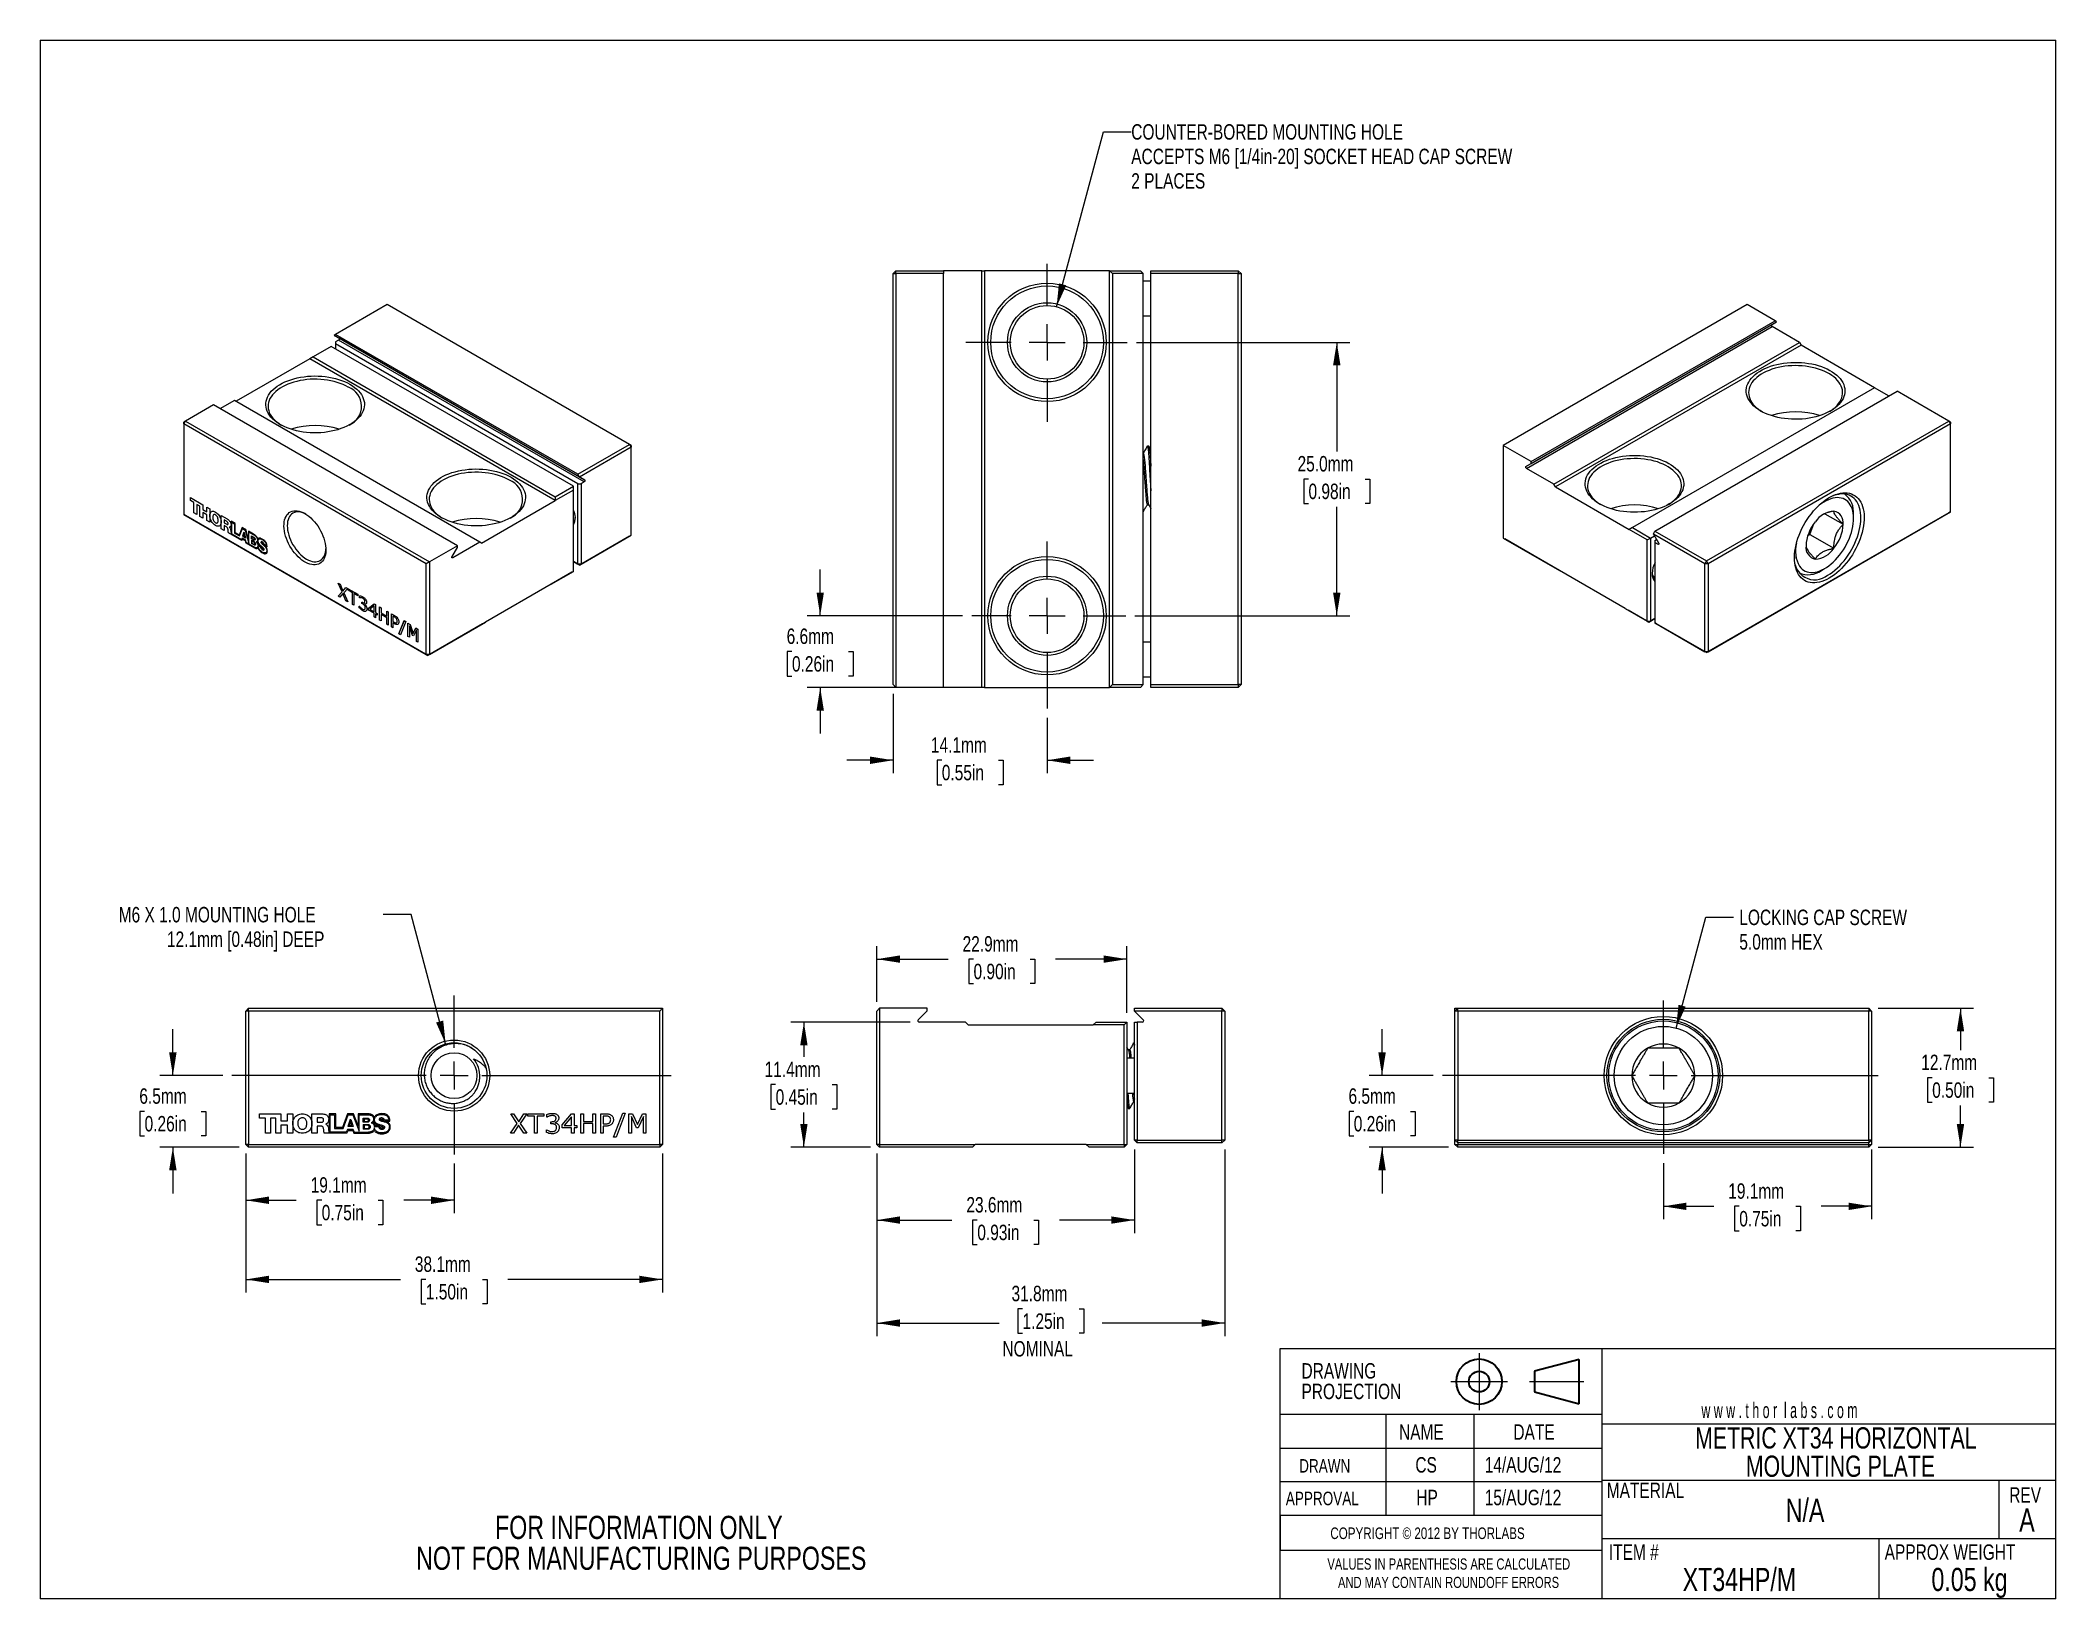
# Model space of a CAD drawing. Header units: millimetres. Extents: x 2 to 278, y 1 to 215.
import ezdxf

# ---------------------------------------------------------------- set-up
doc = ezdxf.new("R2010")
doc.units = ezdxf.units.MM
doc.header["$PDSIZE"] = -1
doc.linetypes.add('CENTERX2', pattern=[20.32, 12.7, -2.54, 2.54, -2.54])
doc.styles.add('SLDTEXTSTYLE0', font='TXT', dxfattribs={"width": 0.75})
doc.styles.add('SLDTEXTSTYLE1', font='TXT', dxfattribs={"width": 0.6})
doc.dimstyles.new('SLDDIMSTYLE0', dxfattribs={"dimtxt": 2.116667, "dimasz": 3.175, "dimexe": 0, "dimexo": 0.0625, "dimgap": 0.529167, "dimtad": 0, "dimtih": 1, "dimtoh": 1, "dimdec": 1, "dimlfac": 0.666667, "dimrnd": 1e-09, "dimzin": 12, "dimdsep": 46, "dimtxsty": 'SLDTEXTSTYLE0', "dimsah": 1, "dimcen": 0.09, "dimadec": 0, "dimazin": 3, "dimtfac": 1, "dimtdec": 1, "dimtofl": 0, "dimtmove": 0, "dimatfit": 3, "dimfxl": 1, "dimfrac": 2, "dimtolj": 1, "dimtzin": 12, "dimarcsym": 0})
doc.dimstyles.new('SLDDIMSTYLE1', dxfattribs={"dimtxt": 2.116667, "dimasz": 3.175, "dimexe": 0, "dimexo": 0.0625, "dimgap": 0.529167, "dimtad": 0, "dimtih": 1, "dimtoh": 1, "dimdec": 1, "dimlfac": 0.666667, "dimrnd": 1e-09, "dimzin": 12, "dimdsep": 46, "dimtxsty": 'SLDTEXTSTYLE0', "dimsah": 1, "dimcen": 0, "dimadec": 0, "dimazin": 3, "dimtfac": 1, "dimtdec": 1, "dimtofl": 0, "dimtmove": 0, "dimatfit": 3, "dimfxl": 1, "dimfrac": 2, "dimtolj": 1, "dimtzin": 12, "dimarcsym": 0})
doc.dimstyles.new('SLDDIMSTYLE2', dxfattribs={"dimtxt": 2.116667, "dimasz": 3.175, "dimexe": 0, "dimexo": 0.0625, "dimgap": 0.529167, "dimtad": 0, "dimtih": 1, "dimtoh": 1, "dimdec": 1, "dimlfac": 0.666667, "dimrnd": 1e-09, "dimzin": 4, "dimdsep": 46, "dimtxsty": 'SLDTEXTSTYLE0', "dimsah": 1, "dimcen": 0.09, "dimadec": 0, "dimazin": 1, "dimtfac": 1, "dimtdec": 1, "dimtofl": 0, "dimtmove": 0, "dimatfit": 3, "dimfxl": 1, "dimfrac": 2, "dimtolj": 1, "dimtzin": 12, "dimarcsym": 0})
doc.dimstyles.new('SLDDIMSTYLE3', dxfattribs={"dimtxt": 2.116667, "dimasz": 3.175, "dimexe": 0, "dimexo": 0.0625, "dimgap": 0.529167, "dimtad": 0, "dimtih": 1, "dimtoh": 1, "dimdec": 1, "dimlfac": 0.666667, "dimrnd": 1e-09, "dimzin": 12, "dimdsep": 46, "dimtxsty": 'SLDTEXTSTYLE0', "dimsah": 1, "dimcen": 0.09, "dimadec": 0, "dimazin": 3, "dimtfac": 1, "dimtdec": 1, "dimtmove": 0, "dimatfit": 0, "dimfxl": 1, "dimfrac": 2, "dimtolj": 1, "dimtzin": 12, "dimarcsym": 0})
doc.dimstyles.new('SLDDIMSTYLE4', dxfattribs={"dimtxt": 2.116667, "dimasz": 3.175, "dimexe": 0, "dimexo": 0.0625, "dimgap": 0.529167, "dimtad": 0, "dimtih": 1, "dimtoh": 1, "dimdec": 1, "dimlfac": 0.666667, "dimrnd": 1e-09, "dimzin": 12, "dimdsep": 46, "dimtxsty": 'SLDTEXTSTYLE0', "dimsah": 1, "dimcen": 0, "dimadec": 0, "dimazin": 3, "dimtfac": 1, "dimtdec": 1, "dimtofl": 0, "dimtmove": 0, "dimatfit": 3, "dimfxl": 1, "dimfrac": 2, "dimtolj": 1, "dimtzin": 12, "dimarcsym": 0})

msp = doc.modelspace()

# ---------------------------------------------------------------- texts
at = {"color": 7, "linetype": 'Continuous', "lineweight": 0}
for s, insert, char_height, attachment_point, style in [('w w w . t h o r  l a b s . c o m', (229.4, 27.8), 2.1167, 1, 'SLDTEXTSTYLE1'), ('NAME', (187.93, 24.82), 2.117, 1, 'SLDTEXTSTYLE0'), ('DATE', (203.61, 24.82), 2.117, 1, 'SLDTEXTSTYLE0'), ('DRAWN', (174.23, 20.05), 1.852, 1, 'SLDTEXTSTYLE0'), ('CS', (190.17, 20.32), 2.117, 1, 'SLDTEXTSTYLE0'), ('14/AUG/12', (199.68, 20.32), 2.117, 1, 'SLDTEXTSTYLE0'), ('MATERIAL', (216.42, 16.82), 2.117, 1, 'SLDTEXTSTYLE0'), ('APPROVAL', (172.4, 15.58), 1.852, 1, 'SLDTEXTSTYLE0'), ('HP', (190.3, 15.84), 2.117, 1, 'SLDTEXTSTYLE0'), ('15/AUG/12', (199.68, 15.84), 2.117, 1, 'SLDTEXTSTYLE0'), ('N/A', (243.61, 14.62), 3.175, 2, 'SLDTEXTSTYLE0'), ('REV', (271.62, 16.19), 2.117, 1, 'SLDTEXTSTYLE0'), ('A', (274.05, 13.28), 3.17, 2, 'SLDTEXTSTYLE0'), ('COPYRIGHT © 2012 BY THORLABS', (178.51, 10.67), 1.5875, 1, 'SLDTEXTSTYLE0'), ('ITEM #', (216.7, 8.35), 2.117, 1, 'SLDTEXTSTYLE0'), ('APPROX WEIGHT', (254.53, 8.35), 2.1167, 1, 'SLDTEXTSTYLE0'), ('XT34HP/M', (234.61, 5.13), 3.175, 2, 'SLDTEXTSTYLE0'), ('0.05 kg', (266.17, 5.13), 3.175, 2, 'SLDTEXTSTYLE0')]:
    msp.add_mtext(s, dxfattribs=dict(at, insert=insert, char_height=char_height, attachment_point=attachment_point, style=style))

# ---------------------------------------------------------------- blocks, each defined once
blk = doc.blocks.new('Third Angle Projection Block')
at = {"color": 7, "linetype": 'CENTERX2', "lineweight": 18}
for p, q in [((101.48, 23.81), (101.48, 14.07)), ((96.6, 18.94), (106.35, 18.94)), ((110.14, 18.94), (119.45, 18.94))]:
    blk.add_line(p, q, dxfattribs=at)
at = {"color": 7, "linetype": 'Continuous', "lineweight": 35}
for p, q in [((118.62, 22.75), (111, 20.71)), ((118.62, 15.13), (118.62, 22.75)), ((111, 20.71), (111, 17.17)), ((111, 17.17), (118.62, 15.13))]:
    blk.add_line(p, q, dxfattribs=at)
for radius in [3.9, 1.77]:
    blk.add_circle((101.48, 18.94), radius, dxfattribs=at)
at = {"color": 7, "linetype": 'Continuous', "lineweight": 0}
blk.add_point((101.48, 18.94), dxfattribs=at)
blk = doc.blocks.new('SW_NOTE_0')
at = {"color": 0, "linetype": 'Continuous', "lineweight": 0, "char_height": 1.524, "attachment_point": 2, "style": 'SLDTEXTSTYLE0'}
for s, insert in [('VALUES IN PARENTHESIS ARE CALCULATED', (19.91, 1.96)), ('AND MAY CONTAIN ROUNDOFF ERRORS', (19.88, -0.56))]:
    blk.add_mtext(s, dxfattribs=dict(at, insert=insert))
blk = doc.blocks.new('SW_NOTE_1')
at = {"color": 0, "linetype": 'Continuous', "lineweight": 0, "char_height": 2.117, "attachment_point": 1, "style": 'SLDTEXTSTYLE0'}
for s, insert in [('DRAWING', (0, 2.73)), ('PROJECTION', (0, -0.09))]:
    blk.add_mtext(s, dxfattribs=dict(at, insert=insert))
blk = doc.blocks.new('SW_NOTE_2')
at = {"color": 0, "linetype": 'Continuous', "lineweight": 0, "char_height": 3.175, "attachment_point": 2, "style": 'SLDTEXTSTYLE0'}
for s, insert in [('FOR INFORMATION ONLY', (25.05, 4.09)), ('NOT FOR MANUFACTURING PURPOSES', (25.38, -0.14))]:
    blk.add_mtext(s, dxfattribs=dict(at, insert=insert))
blk = doc.blocks.new('SW_NOTE_3')
at = {"color": 0, "linetype": 'Continuous', "lineweight": 0, "char_height": 2.9104, "attachment_point": 2, "style": 'SLDTEXTSTYLE0'}
for s, insert in [('METRIC XT34 HORIZONTAL', (23.56, 3.75)), ('MOUNTING PLATE', (24.19, -0.13))]:
    blk.add_mtext(s, dxfattribs=dict(at, insert=insert))
blk = doc.blocks.new('_D')
at = {"color": 8, "linetype": 'Continuous', "lineweight": 18}
for p, q in [((116.31, 61.95), (116.31, 36.93)), ((164.02, 62.52), (164.02, 36.93)), ((116.31, 38.71), (133.1, 38.71)), ((136.29, 40.66), (135.64, 40.66)), ((135.64, 40.66), (135.64, 37.3)), ((144.04, 40.66), (144.69, 40.66)), ((144.69, 40.66), (144.69, 37.3)), ((164.02, 38.71), (147.22, 38.71)), ((135.64, 37.3), (136.29, 37.3)), ((144.69, 37.3), (144.04, 37.3))]:
    blk.add_line(p, q, dxfattribs=at)
for points in [[(116.31, 38.71), (119.48, 38.2), (119.48, 39.22)], [(164.02, 38.71), (160.85, 39.22), (160.85, 38.2)]]:
    blk.add_solid(points, dxfattribs=at)
at = {"color": 8, "linetype": 'Continuous', "lineweight": 18, "char_height": 2.117, "attachment_point": 1, "style": 'SLDTEXTSTYLE0'}
for s, insert in [('31.8mm', (134.78, 43.82)), ('1.25in', (136.29, 40.03)), ('NOMINAL', (133.53, 36.24))]:
    blk.add_mtext(s, dxfattribs=dict(at, insert=insert))
blk = doc.blocks.new('_D_1')
at = {"color": 8, "linetype": 'Continuous', "lineweight": 18}
for p, q in [((120.86, 79.98), (104.53, 79.98)), ((106.31, 79.98), (106.31, 75.2)), ((102.43, 71.41), (101.78, 71.41)), ((101.78, 71.41), (101.78, 68.04)), ((110.19, 71.41), (110.83, 71.41)), ((110.83, 71.41), (110.83, 68.04)), ((101.78, 68.04), (102.43, 68.04)), ((106.31, 62.83), (106.31, 67.61)), ((110.83, 68.04), (110.19, 68.04)), ((115.42, 62.83), (104.53, 62.83))]:
    blk.add_line(p, q, dxfattribs=at)
for points in [[(106.31, 79.98), (105.8, 76.8), (106.81, 76.8)], [(106.31, 62.83), (106.81, 66.01), (105.8, 66.01)]]:
    blk.add_solid(points, dxfattribs=at)
at = {"color": 8, "linetype": 'Continuous', "lineweight": 18, "char_height": 2.117, "attachment_point": 1, "style": 'SLDTEXTSTYLE0'}
for s, insert in [('11.4mm', (100.92, 74.56)), ('0.45in', (102.43, 70.77))]:
    blk.add_mtext(s, dxfattribs=dict(at, insert=insert))
blk = doc.blocks.new('_D_2')
at = {"color": 8, "linetype": 'Continuous', "lineweight": 18}
for p, q in [((116.31, 82.77), (116.31, 90.4)), ((116.31, 88.62), (126.08, 88.62)), ((129.57, 88.62), (128.93, 88.62)), ((128.93, 88.62), (128.93, 85.26)), ((137.33, 88.62), (137.97, 88.62)), ((137.97, 88.62), (137.97, 85.26)), ((150.6, 88.62), (140.82, 88.62)), ((150.6, 81.25), (150.6, 90.4)), ((128.93, 85.26), (129.57, 85.26)), ((137.97, 85.26), (137.33, 85.26))]:
    blk.add_line(p, q, dxfattribs=at)
for points in [[(116.31, 88.62), (119.48, 88.12), (119.48, 89.13)], [(150.6, 88.62), (147.42, 89.13), (147.42, 88.12)]]:
    blk.add_solid(points, dxfattribs=at)
at = {"color": 8, "linetype": 'Continuous', "lineweight": 18, "char_height": 2.117, "attachment_point": 1, "style": 'SLDTEXTSTYLE0'}
for s, insert in [('22.9mm', (128.07, 91.78)), ('0.90in', (129.57, 87.99))]:
    blk.add_mtext(s, dxfattribs=dict(at, insert=insert))
blk = doc.blocks.new('_D_3')
at = {"color": 8, "linetype": 'Continuous', "lineweight": 18}
for p, q in [((116.31, 61.95), (116.31, 51.06)), ((151.64, 62.52), (151.64, 51.06)), ((116.31, 52.83), (126.6, 52.83)), ((130.09, 52.83), (129.45, 52.83)), ((129.45, 52.83), (129.45, 49.47)), ((137.85, 52.83), (138.49, 52.83)), ((138.49, 52.83), (138.49, 49.47)), ((151.64, 52.83), (141.34, 52.83)), ((129.45, 49.47), (130.09, 49.47)), ((138.49, 49.47), (137.85, 49.47))]:
    blk.add_line(p, q, dxfattribs=at)
for points in [[(116.31, 52.83), (119.48, 52.33), (119.48, 53.34)], [(151.64, 52.83), (148.46, 53.34), (148.46, 52.33)]]:
    blk.add_solid(points, dxfattribs=at)
at = {"color": 8, "linetype": 'Continuous', "lineweight": 18, "char_height": 2.117, "attachment_point": 1, "style": 'SLDTEXTSTYLE0'}
for s, insert in [('23.6mm', (128.59, 55.99)), ('0.93in', (130.09, 52.2))]:
    blk.add_mtext(s, dxfattribs=dict(at, insert=insert))
blk = doc.blocks.new('_D_4')
at = {"color": 8, "linetype": 'Continuous', "lineweight": 18}
for p, q in [((140.96, 178.1), (147.39, 202.1)), ((147.39, 202.1), (151.2, 202.1))]:
    blk.add_line(p, q, dxfattribs=at)
blk.add_solid([(140.96, 178.1), (142.28, 181.04), (141.29, 181.3)], dxfattribs=at)
at = {"color": 8, "linetype": 'Continuous', "lineweight": 18, "attachment_point": 1, "style": 'SLDTEXTSTYLE0'}
for s, insert, char_height in [('COUNTER-BORED MOUNTING HOLE', (151.2, 203.14), 2.1167), ('ACCEPTS M6 [1/4in-20] SOCKET HEAD CAP SCREW', (151.2, 199.78), 2.1167), ('2 PLACES', (151.2, 196.42), 2.117)]:
    blk.add_mtext(s, dxfattribs=dict(at, insert=insert, char_height=char_height))
blk = doc.blocks.new('_D_5')
at = {"color": 8, "linetype": 'Continuous', "lineweight": 18}
for p, q in [((151.9, 173.22), (181.17, 173.22)), ((179.39, 173.22), (179.39, 158.27)), ((175.51, 154.47), (174.87, 154.47)), ((174.87, 154.47), (174.87, 151.11)), ((183.27, 154.47), (183.91, 154.47)), ((183.91, 154.47), (183.91, 151.11)), ((174.87, 151.11), (175.51, 151.11)), ((179.39, 135.72), (179.39, 150.68)), ((183.91, 151.11), (183.27, 151.11)), ((151.7, 135.72), (181.17, 135.72))]:
    blk.add_line(p, q, dxfattribs=at)
for points in [[(179.39, 173.22), (178.88, 170.05), (179.9, 170.05)], [(179.39, 135.72), (179.9, 138.9), (178.88, 138.9)]]:
    blk.add_solid(points, dxfattribs=at)
at = {"color": 8, "linetype": 'Continuous', "lineweight": 18, "char_height": 2.117, "attachment_point": 1, "style": 'SLDTEXTSTYLE0'}
for s, insert in [('25.0mm', (174.01, 157.63)), ('0.98in', (175.51, 153.84))]:
    blk.add_mtext(s, dxfattribs=dict(at, insert=insert))
blk = doc.blocks.new('_D_6')
at = {"color": 8, "linetype": 'Continuous', "lineweight": 18}
for p, q in [((118.54, 125.01), (118.54, 114.12)), ((139.66, 121.74), (139.66, 114.12)), ((118.54, 115.9), (112.19, 115.9)), ((125.22, 115.9), (124.58, 115.9)), ((124.58, 115.9), (124.58, 112.54)), ((132.98, 115.9), (133.62, 115.9)), ((133.62, 115.9), (133.62, 112.54)), ((139.66, 115.9), (146.01, 115.9)), ((124.58, 112.54), (125.22, 112.54)), ((133.62, 112.54), (132.98, 112.54))]:
    blk.add_line(p, q, dxfattribs=at)
for points in [[(118.54, 115.9), (115.37, 116.41), (115.37, 115.39)], [(139.66, 115.9), (142.83, 115.39), (142.83, 116.41)]]:
    blk.add_solid(points, dxfattribs=at)
at = {"color": 8, "linetype": 'Continuous', "lineweight": 18, "char_height": 2.117, "attachment_point": 1, "style": 'SLDTEXTSTYLE0'}
for s, insert in [('14.1mm', (123.72, 119.06)), ('0.55in', (125.22, 115.27))]:
    blk.add_mtext(s, dxfattribs=dict(at, insert=insert))
blk = doc.blocks.new('_D_7')
at = {"color": 8, "linetype": 'Continuous', "lineweight": 18}
for p, q in [((108.54, 135.72), (108.54, 142.07)), ((128.04, 135.72), (106.77, 135.72)), ((104.67, 130.81), (104.02, 130.81)), ((104.02, 130.81), (104.02, 127.45)), ((112.42, 130.81), (113.07, 130.81)), ((113.07, 130.81), (113.07, 127.45)), ((104.02, 127.45), (104.67, 127.45)), ((113.07, 127.45), (112.42, 127.45)), ((129.43, 125.9), (106.77, 125.9)), ((108.54, 125.9), (108.54, 119.55))]:
    blk.add_line(p, q, dxfattribs=at)
for points in [[(108.54, 135.72), (109.05, 138.9), (108.04, 138.9)], [(108.54, 125.9), (108.04, 122.72), (109.05, 122.72)]]:
    blk.add_solid(points, dxfattribs=at)
at = {"color": 8, "linetype": 'Continuous', "lineweight": 18, "char_height": 2.117, "attachment_point": 1, "style": 'SLDTEXTSTYLE0'}
for s, insert in [('6.6mm', (103.94, 133.97)), ('0.26in', (104.67, 130.18))]:
    blk.add_mtext(s, dxfattribs=dict(at, insert=insert))
blk = doc.blocks.new('SW_CENTERMARKSYMBOL_0')
at = {"color": 0, "linetype": 'Continuous', "lineweight": 0}
for p, q in [((0, 4.95), (0, 10.78)), ((-4.95, 0), (-11.13, 0)), ((0, 0), (-2.48, 0)), ((0, 0), (0, 2.48)), ((0, 0), (0, -2.48)), ((0, 0), (2.48, 0)), ((4.95, 0), (10.97, 0)), ((0, -4.95), (0, -10.92))]:
    blk.add_line(p, q, dxfattribs=at)
blk = doc.blocks.new('SW_CENTERMARKSYMBOL_1')
at = {"color": 0, "linetype": 'Continuous', "lineweight": 0}
for p, q in [((0, 4.95), (0, 10.17)), ((-4.95, 0), (-10.34, 0)), ((0, 0), (-2.48, 0)), ((0, 0), (0, 2.48)), ((0, 0), (0, -2.48)), ((0, 0), (2.48, 0)), ((4.95, 0), (10.78, 0)), ((0, -4.95), (0, -12.71))]:
    blk.add_line(p, q, dxfattribs=at)
blk = doc.blocks.new('_D_8')
at = {"color": 8, "linetype": 'Continuous', "lineweight": 18}
for p, q in [((253.64, 81.88), (266.71, 81.88)), ((264.93, 81.88), (264.93, 76.15)), ((261.05, 72.36), (260.4, 72.36)), ((260.4, 72.36), (260.4, 69)), ((268.81, 72.36), (269.45, 72.36)), ((269.45, 72.36), (269.45, 69)), ((260.4, 69), (261.05, 69)), ((264.93, 62.83), (264.93, 68.57)), ((269.45, 69), (268.81, 69)), ((253.64, 62.83), (266.71, 62.83))]:
    blk.add_line(p, q, dxfattribs=at)
for points in [[(264.93, 81.88), (264.42, 78.71), (265.44, 78.71)], [(264.93, 62.83), (265.44, 66.01), (264.42, 66.01)]]:
    blk.add_solid(points, dxfattribs=at)
at = {"color": 8, "linetype": 'Continuous', "lineweight": 18, "char_height": 2.117, "attachment_point": 1, "style": 'SLDTEXTSTYLE0'}
for s, insert in [('12.7mm', (259.55, 75.52)), ('0.50in', (261.05, 71.72))]:
    blk.add_mtext(s, dxfattribs=dict(at, insert=insert))
blk = doc.blocks.new('_D_9')
at = {"color": 8, "linetype": 'Continuous', "lineweight": 18}
for p, q in [((185.6, 72.65), (185.6, 79)), ((192.59, 72.65), (183.82, 72.65)), ((181.72, 67.74), (181.08, 67.74)), ((181.08, 67.74), (181.08, 64.38)), ((189.48, 67.74), (190.13, 67.74)), ((190.13, 67.74), (190.13, 64.38)), ((181.08, 64.38), (181.72, 64.38)), ((190.13, 64.38), (189.48, 64.38)), ((194.71, 62.83), (183.82, 62.83)), ((185.6, 62.83), (185.6, 56.48))]:
    blk.add_line(p, q, dxfattribs=at)
for points in [[(185.6, 72.65), (186.11, 75.82), (185.09, 75.82)], [(185.6, 62.83), (185.09, 59.66), (186.11, 59.66)]]:
    blk.add_solid(points, dxfattribs=at)
at = {"color": 8, "linetype": 'Continuous', "lineweight": 18, "char_height": 2.117, "attachment_point": 1, "style": 'SLDTEXTSTYLE0'}
for s, insert in [('6.5mm', (181, 70.9)), ('0.26in', (181.72, 67.11))]:
    blk.add_mtext(s, dxfattribs=dict(at, insert=insert))
blk = doc.blocks.new('_D_10')
at = {"color": 8, "linetype": 'Continuous', "lineweight": 18}
for p, q in [((252.75, 62.52), (252.75, 52.94)), ((224.18, 60.65), (224.18, 52.94)), ((224.18, 54.72), (231.09, 54.72)), ((234.59, 54.72), (233.94, 54.72)), ((233.94, 54.72), (233.94, 51.35)), ((242.34, 54.72), (242.99, 54.72)), ((242.99, 54.72), (242.99, 51.35)), ((252.75, 54.72), (245.84, 54.72)), ((233.94, 51.35), (234.59, 51.35)), ((242.99, 51.35), (242.34, 51.35))]:
    blk.add_line(p, q, dxfattribs=at)
for points in [[(224.18, 54.72), (227.35, 54.21), (227.35, 55.22)], [(252.75, 54.72), (249.58, 55.22), (249.58, 54.21)]]:
    blk.add_solid(points, dxfattribs=at)
at = {"color": 8, "linetype": 'Continuous', "lineweight": 18, "char_height": 2.117, "attachment_point": 1, "style": 'SLDTEXTSTYLE0'}
for s, insert in [('19.1mm', (233.08, 57.87)), ('0.75in', (234.59, 54.08))]:
    blk.add_mtext(s, dxfattribs=dict(at, insert=insert))
blk = doc.blocks.new('_D_11')
at = {"color": 7, "linetype": 'Continuous', "lineweight": 18}
for p, q in [((225.92, 79.17), (230, 94.37)), ((230, 94.37), (233.81, 94.37))]:
    blk.add_line(p, q, dxfattribs=at)
blk.add_solid([(225.92, 79.17), (227.24, 82.1), (226.26, 82.36)], dxfattribs=at)
at = {"color": 7, "linetype": 'Continuous', "lineweight": 18, "attachment_point": 1, "style": 'SLDTEXTSTYLE0'}
for s, insert, char_height in [('LOCKING CAP SCREW', (234.6, 95.41), 2.1167), ('5.0mm HEX', (234.6, 92.05), 2.117)]:
    blk.add_mtext(s, dxfattribs=dict(at, insert=insert, char_height=char_height))
blk = doc.blocks.new('SW_CENTERMARKSYMBOL_2')
at = {"color": 0, "linetype": 'Continuous', "lineweight": 0}
for p, q in [((0, 3.81), (0, 10.29)), ((-3.81, 0), (-30.31, 0)), ((0, 0), (-1.91, 0)), ((0, 0), (0, 1.91)), ((0, 0), (0, -1.91)), ((0, 0), (1.91, 0)), ((3.81, 0), (29.46, 0)), ((0, -3.81), (0, -10.73))]:
    blk.add_line(p, q, dxfattribs=at)
blk = doc.blocks.new('_D_12')
at = {"color": 8, "linetype": 'Continuous', "lineweight": 18}
for p, q in [((29.76, 61.95), (29.76, 42.92)), ((86.91, 61.95), (86.91, 42.92)), ((29.76, 44.69), (50.96, 44.69)), ((54.46, 44.69), (53.81, 44.69)), ((53.81, 44.69), (53.81, 41.33)), ((62.21, 44.69), (62.86, 44.69)), ((62.86, 44.69), (62.86, 41.33)), ((86.91, 44.69), (65.71, 44.69)), ((53.81, 41.33), (54.46, 41.33)), ((62.86, 41.33), (62.21, 41.33))]:
    blk.add_line(p, q, dxfattribs=at)
for points in [[(29.76, 44.69), (32.93, 44.19), (32.93, 45.2)], [(86.91, 44.69), (83.73, 45.2), (83.73, 44.19)]]:
    blk.add_solid(points, dxfattribs=at)
at = {"color": 8, "linetype": 'Continuous', "lineweight": 18, "char_height": 2.117, "attachment_point": 1, "style": 'SLDTEXTSTYLE0'}
for s, insert in [('38.1mm', (52.95, 47.85)), ('1.50in', (54.46, 44.06))]:
    blk.add_mtext(s, dxfattribs=dict(at, insert=insert))
blk = doc.blocks.new('_D_13')
at = {"color": 8, "linetype": 'Continuous', "lineweight": 18}
for p, q in [((29.76, 61.95), (29.76, 53.77)), ((58.33, 60.57), (58.33, 53.77)), ((29.76, 55.55), (36.68, 55.55)), ((40.17, 55.55), (39.52, 55.55)), ((39.52, 55.55), (39.52, 52.19)), ((47.93, 55.55), (48.57, 55.55)), ((48.57, 55.55), (48.57, 52.19)), ((58.33, 55.55), (51.42, 55.55)), ((39.52, 52.19), (40.17, 52.19)), ((48.57, 52.19), (47.93, 52.19))]:
    blk.add_line(p, q, dxfattribs=at)
for points in [[(29.76, 55.55), (32.93, 55.04), (32.93, 56.06)], [(58.33, 55.55), (55.16, 56.06), (55.16, 55.04)]]:
    blk.add_solid(points, dxfattribs=at)
at = {"color": 8, "linetype": 'Continuous', "lineweight": 18, "char_height": 2.117, "attachment_point": 1, "style": 'SLDTEXTSTYLE0'}
for s, insert in [('19.1mm', (38.66, 58.71)), ('0.75in', (40.17, 54.92))]:
    blk.add_mtext(s, dxfattribs=dict(at, insert=insert))
blk = doc.blocks.new('_D_14')
at = {"color": 8, "linetype": 'Continuous', "lineweight": 18}
for p, q in [((19.76, 72.65), (19.76, 79)), ((26.59, 72.65), (17.98, 72.65)), ((15.88, 67.74), (15.24, 67.74)), ((15.24, 67.74), (15.24, 64.38)), ((23.64, 67.74), (24.28, 67.74)), ((24.28, 67.74), (24.28, 64.38)), ((15.24, 64.38), (15.88, 64.38)), ((24.28, 64.38), (23.64, 64.38)), ((28.87, 62.83), (17.98, 62.83)), ((19.76, 62.83), (19.76, 56.48))]:
    blk.add_line(p, q, dxfattribs=at)
for points in [[(19.76, 72.65), (20.27, 75.82), (19.25, 75.82)], [(19.76, 62.83), (19.25, 59.66), (20.27, 59.66)]]:
    blk.add_solid(points, dxfattribs=at)
at = {"color": 8, "linetype": 'Continuous', "lineweight": 18, "char_height": 2.117, "attachment_point": 1, "style": 'SLDTEXTSTYLE0'}
for s, insert in [('6.5mm', (15.16, 70.9)), ('0.26in', (15.88, 67.11))]:
    blk.add_mtext(s, dxfattribs=dict(at, insert=insert))
blk = doc.blocks.new('_D_15')
at = {"color": 7, "linetype": 'Continuous', "lineweight": 18}
for p, q in [((52.42, 94.73), (48.61, 94.73)), ((57.17, 76.99), (52.42, 94.73))]:
    blk.add_line(p, q, dxfattribs=at)
blk.add_solid([(57.17, 76.99), (56.84, 80.19), (55.86, 79.93)], dxfattribs=at)
at = {"color": 7, "linetype": 'Continuous', "lineweight": 18, "char_height": 2.1167, "attachment_point": 1, "style": 'SLDTEXTSTYLE0'}
for s, insert in [('M6 X 1.0 MOUNTING HOLE', (12.33, 95.78)), ('12.1mm [0.48in] DEEP', (18.95, 92.42))]:
    blk.add_mtext(s, dxfattribs=dict(at, insert=insert))
blk = doc.blocks.new('SW_CENTERMARKSYMBOL_3')
at = {"color": 0, "linetype": 'Continuous', "lineweight": 0}
for p, q in [((0, 3.81), (0, 10.99)), ((-3.81, 0), (-30.48, 0)), ((0, 0), (-1.91, 0)), ((0, 0), (0, 1.91)), ((0, 0), (0, -1.91)), ((0, 0), (1.91, 0)), ((3.81, 0), (29.76, 0)), ((0, -3.81), (0, -10.81))]:
    blk.add_line(p, q, dxfattribs=at)

# ---------------------------------------------------------------- dimensions: what is measured, and where the dimension line sits
at = {"color": 8, "linetype": 'Continuous', "lineweight": 18}
dim = msp.add_diameter_dim_2p(p1=(138.35, 168.35), p2=(140.96, 178.1), text='COUNTER-BORED MOUNTING HOLE\\PACCEPTS M6 [1/4in-20] SOCKET HEAD CAP SCREW \\P2 PLACES', dimstyle='SLDDIMSTYLE1', override={"dimpost": '<>'}, dxfattribs=at)
dim.commit()
dim.dimension.update_dxf_attribs({"geometry": '_D_4', "text_midpoint": (185.52, 202.1), "dimtype": 163})
for base, p1, p2, dimstyle, picture, middle in [((179.39, 173.22), (150.43, 135.72), (150.63, 173.22), 'SLDDIMSTYLE2', '_D_5', (179.39, 154.47)), ((108.54365792, 135.72478834), (130.70354294, 125.89978834), (129.31358097, 135.72478834), 'SLDDIMSTYLE3', '_D_7', (108.54365792, 130.81228834)), ((264.93, 62.83), (252.37, 81.88), (252.37, 62.83), 'SLDDIMSTYLE0', '_D_8', (264.93, 72.36)), ((19.76, 72.65), (30.14, 62.83), (27.86, 72.65), 'SLDDIMSTYLE3', '_D_14', (19.76, 67.74)), ((106.31, 79.98), (116.69, 62.83), (122.13, 79.98), 'SLDDIMSTYLE0', '_D_1', (106.31, 71.41)), ((185.6, 72.65), (195.98, 62.83), (193.86, 72.65), 'SLDDIMSTYLE3', '_D_9', (185.6, 67.74))]:
    dim = msp.add_linear_dim(base=base, p1=p1, p2=p2, angle=90, dimstyle=dimstyle, dxfattribs=at)
    dim.commit()
    dim.dimension.update_dxf_attribs({"geometry": picture, "text_midpoint": middle, "dimtype": 160})
for base, p1, p2, dimstyle, picture, middle in [((118.54, 115.9), (139.66, 123.01), (118.54, 126.28), 'SLDDIMSTYLE3', '_D_6', (129.1, 115.9)), ((150.6, 88.62), (116.31, 81.5), (150.6, 79.98), 'SLDDIMSTYLE0', '_D_2', (133.45, 88.62)), ((116.31, 52.83), (151.64, 63.79), (116.31, 63.22), 'SLDDIMSTYLE0', '_D_3', (133.97, 52.83)), ((224.17778839, 54.71654454), (252.75278839, 63.78685525), (224.17778839, 61.91969131), 'SLDDIMSTYLE0', '_D_10', (238.46528839, 54.71654454)), ((86.91, 44.69), (29.76, 63.22), (86.91, 63.22), 'SLDDIMSTYLE0', '_D_12', (58.33, 44.69)), ((58.33421179, 55.55086361), (29.75921179, 63.21535525), (58.33421179, 61.83682786), 'SLDDIMSTYLE0', '_D_13', (44.04671178, 55.55086361))]:
    dim = msp.add_linear_dim(base=base, p1=p1, p2=p2, dimstyle=dimstyle, dxfattribs=at)
    dim.commit()
    dim.dimension.update_dxf_attribs({"geometry": picture, "text_midpoint": middle, "dimtype": 160})
at = {"color": 7, "linetype": 'Continuous', "lineweight": 18}
for p1, p2, text, picture, middle in [((59.5, 68.3), (57.17, 76.99), 'M6 X 1.0 MOUNTING HOLE\\P12.1mm [0.48in] DEEP', '_D_15', (30.07, 94.73)), ((222.43, 66.13), (225.92, 79.17), 'LOCKING CAP SCREW\\P5.0mm HEX', '_D_11', (249.68, 94.37))]:
    dim = msp.add_diameter_dim_2p(p1=p1, p2=p2, text=text, dimstyle='SLDDIMSTYLE4', override={"dimpost": '<>'}, dxfattribs=at)
    dim.commit()
    dim.dimension.update_dxf_attribs({"geometry": picture, "text_midpoint": middle, "dimtype": 163})
at = {"color": 8, "linetype": 'Continuous', "lineweight": 18}
dim = msp.add_linear_dim(base=(164.02, 38.71), p1=(116.31, 63.22), p2=(164.02, 63.79), text='<>\\PNOMINAL', dimstyle='SLDDIMSTYLE0', dxfattribs=at)
dim.commit()
dim.dimension.update_dxf_attribs({"geometry": '_D', "text_midpoint": (140.16, 38.71), "dimtype": 160})

# ---------------------------------------------------------------- linework, layer by layer
at = {"color": 7, "linetype": 'Continuous', "lineweight": 18}
for p, q in [((1.58, 214.65), (277.99, 214.65)), ((1.58, 214.65), (1.58, 0.9)), ((277.99, 0.9), (277.99, 214.65)), ((118.54, 182.67), (118.92, 183.05)), ((118.54, 182.67), (118.92, 182.67)), ((118.54, 126.28), (118.54, 182.67)), ((118.92, 182.67), (118.92, 183.05)), ((118.92, 183.05), (125.43, 183.05)), ((125.44, 182.67), (118.92, 182.67)), ((118.92, 182.67), (118.92, 125.9)), ((125.43, 183.05), (125.44, 183.04)), ((130.7, 183.05), (125.43, 183.05)), ((125.44, 183.04), (125.44, 182.67)), ((125.44, 125.9), (125.44, 182.67)), ((130.7, 125.9), (130.7, 183.05)), ((130.7, 183.05), (131.08, 183.05)), ((131.08, 183.05), (131.08, 125.9)), ((148.23, 183.05), (131.08, 183.05)), ((148.61, 182.67), (148.23, 183.05)), ((148.23, 183.05), (152.45, 183.05)), ((148.23, 125.9), (148.23, 183.05)), ((152.83, 182.67), (148.61, 182.67)), ((148.61, 182.67), (148.61, 126.28)), ((152.83, 182.67), (152.45, 183.05)), ((152.83, 126.28), (152.83, 182.67)), ((153.88, 183.04), (153.89, 183.05)), ((153.88, 182.67), (153.88, 183.04)), ((165.88, 182.67), (153.88, 182.67)), ((153.88, 126.28), (153.88, 182.67)), ((153.89, 183.05), (165.88, 183.05)), ((165.88, 183.05), (166.26, 182.67)), ((165.88, 183.05), (165.88, 182.67)), ((165.88, 182.67), (166.26, 182.67)), ((165.88, 126.28), (165.88, 182.67)), ((166.26, 182.67), (166.26, 126.28)), ((153.88, 181.62), (152.83, 181.62)), ((49.15, 178.39), (42.08, 174.31)), ((82.38, 159.21), (49.15, 178.39)), ((235.67, 178.39), (202.21, 159.08)), ((239.5, 176.17), (235.67, 178.39)), ((42.08, 174.31), (41.86, 174.18)), ((75.52, 154.75), (41.86, 174.18)), ((41.86, 174.18), (42.57, 173.78)), ((41.86, 174.18), (41.86, 174.18)), ((75.31, 155.13), (42.08, 174.31)), ((152.83, 176.86), (153.88, 176.86)), ((205.34, 156.2), (239.01, 175.64)), ((205.42, 155.93), (239.09, 175.37)), ((206.05, 156.86), (239.5, 176.17)), ((206.05, 156.61), (239.72, 176.05)), ((239.01, 175.64), (239.72, 176.05)), ((242.83, 173.22), (239.09, 175.37)), ((239.72, 176.05), (239.5, 176.17)), ((239.72, 176.05), (239.72, 176.05)), ((41.47, 172.66), (38.98, 171.22)), ((74.69, 153.48), (41.47, 172.66)), ((42.49, 173.51), (42.08, 173.27)), ((42.08, 173.27), (42.08, 173.01)), ((75.31, 153.83), (42.08, 173.01)), ((42.08, 173.01), (42.08, 172.3)), ((76.17, 154.07), (42.49, 173.51)), ((76.25, 154.33), (42.57, 173.78)), ((209.15, 153.78), (242.83, 173.22)), ((243.06, 172.83), (209.38, 153.39)), ((242.83, 173.22), (243.06, 172.83)), ((253.16, 167), (243.06, 172.83)), ((38.53, 170.96), (28.43, 165.13)), ((38.98, 171.22), (38.53, 170.96)), ((72.21, 151.52), (38.53, 170.96)), ((38.98, 171.22), (72.21, 152.04)), ((253.16, 167), (219.93, 147.81)), ((223.03, 147.32), (256.26, 166.5)), ((255.14, 165.85), (253.16, 167)), ((263.33, 162.42), (256.26, 166.5)), ((25.32, 164.64), (21.49, 162.42)), ((58.78, 145.32), (25.32, 164.64)), ((28.2, 165.26), (26.22, 164.12)), ((61.88, 145.82), (28.2, 165.26)), ((21.26, 162.03), (21.49, 162.42)), ((21.49, 162.42), (21.26, 162.29)), ((21.26, 162.03), (21.26, 162.29)), ((54.49, 142.85), (21.26, 162.03)), ((21.26, 162.03), (21.26, 149.59)), ((21.49, 162.42), (54.94, 143.11)), ((230.11, 143.24), (263.33, 162.42)), ((263.56, 162.03), (230.33, 142.85)), ((263.33, 162.42), (263.56, 162.03)), ((263.56, 162.29), (263.33, 162.42)), ((263.56, 162.29), (263.56, 162.03)), ((263.56, 149.97), (263.56, 162.03)), ((75.31, 155.13), (82.38, 159.21)), ((82.6, 158.82), (75.54, 154.74)), ((82.38, 159.21), (82.6, 158.82)), ((82.6, 159.08), (82.38, 159.21)), ((82.6, 159.08), (82.6, 158.82)), ((82.6, 146.77), (82.6, 158.82)), ((152.85, 158), (152.83, 158)), ((153.6, 158.97), (153.41, 158.97)), ((153.88, 158.51), (153.62, 158.96)), ((202.21, 159.08), (202.21, 146.38)), ((206.05, 156.86), (202.21, 159.08)), ((75.52, 154.75), (75.31, 155.13)), ((205.34, 156.2), (206.05, 156.61)), ((209.15, 153.78), (205.42, 155.93)), ((206.05, 156.61), (206.05, 156.86)), ((72.21, 152.04), (74.69, 153.48)), ((74.69, 152.96), (72.21, 151.52)), ((72.21, 152.04), (72.21, 151.52)), ((74.69, 152.96), (74.69, 153.48)), ((74.69, 141.81), (74.69, 152.96)), ((75.31, 153.83), (75.76, 153.83)), ((75.31, 142.81), (75.31, 153.83)), ((75.54, 154.74), (75.52, 154.75)), ((75.54, 154.74), (76.25, 154.33)), ((76.17, 154.07), (75.76, 153.83)), ((75.76, 153.83), (75.76, 142.81)), ((209.38, 153.39), (209.15, 153.78)), ((209.38, 153.39), (219.48, 147.56)), ((21.26, 149.59), (54.49, 130.4)), ((21.49, 149.46), (21.26, 149.59)), ((54.71, 130.27), (21.49, 149.46)), ((22.16, 151.92), (23.88, 150.93)), ((22.16, 151.51), (22.16, 151.92)), ((22.16, 151.51), (22.16, 151.92)), ((22.63, 151.24), (22.16, 151.51)), ((22.63, 151.24), (22.16, 151.51)), ((22.16, 151.51), (22.16, 151.51)), ((22.63, 149.83), (22.63, 151.24)), ((22.63, 149.83), (22.63, 151.24)), ((22.63, 151.24), (22.63, 151.24)), ((23.04, 149.6), (22.63, 149.83)), ((23.04, 149.6), (22.63, 149.83)), ((22.63, 149.83), (22.63, 149.83)), ((23.04, 151), (23.04, 149.6)), ((23.47, 150.76), (23.04, 151)), ((23.47, 150.76), (23.04, 151)), ((23.04, 151), (23.04, 151)), ((23.47, 149.35), (23.47, 150.76)), ((23.47, 149.35), (23.47, 150.76)), ((23.47, 150.76), (23.47, 150.76)), ((23.88, 149.11), (23.47, 149.35)), ((23.88, 149.11), (23.47, 149.35)), ((23.47, 149.35), (23.47, 149.35)), ((23.88, 150.93), (23.88, 150.27)), ((23.88, 150.27), (24.42, 149.95)), ((23.88, 149.86), (23.88, 149.11)), ((24.42, 149.55), (23.88, 149.86)), ((24.42, 149.55), (23.88, 149.86)), ((23.88, 149.86), (23.88, 149.86)), ((24.42, 150.61), (24.83, 150.38)), ((24.42, 149.95), (24.42, 150.61)), ((24.42, 149.95), (24.42, 150.61)), ((24.42, 149.95), (24.42, 149.95)), ((24.42, 148.8), (24.42, 149.55)), ((24.42, 148.8), (24.42, 149.55)), ((24.42, 149.55), (24.42, 149.55)), ((24.83, 150.38), (24.83, 148.56)), ((24.83, 149.47), (24.83, 149.47)), ((25.61, 149.56), (25.61, 149.56)), ((26.39, 149.48), (27.19, 149.01)), ((26.39, 147.66), (26.39, 149.48)), ((26.39, 147.66), (26.39, 149.48)), ((62.1, 145.69), (72.21, 151.52)), ((152.83, 149.97), (152.85, 149.97)), ((153.41, 150.95), (153.59, 150.95)), ((263.33, 149.85), (230.11, 130.66)), ((230.33, 130.79), (263.56, 149.97)), ((246.33, 149.71), (248.85, 148.26)), ((250.27, 149.08), (250.27, 149.59)), ((263.56, 149.97), (263.33, 149.85)), ((24.83, 148.56), (24.42, 148.8)), ((24.83, 148.56), (24.42, 148.8)), ((24.42, 148.8), (24.42, 148.8)), ((25.61, 148.11), (25.61, 148.11)), ((25.97, 148.81), (25.97, 148.81)), ((26.8, 147.43), (26.39, 147.66)), ((26.8, 147.43), (26.39, 147.66)), ((26.39, 147.66), (26.39, 147.66)), ((27.12, 148.68), (26.8, 148.87)), ((26.8, 148.87), (26.8, 148.86)), ((26.8, 148.86), (26.8, 148.46)), ((27.12, 148.68), (26.8, 148.86)), ((26.8, 148.46), (27.14, 148.26)), ((26.8, 148.09), (26.8, 147.43)), ((27.11, 147.91), (26.8, 148.09)), ((27.11, 147.91), (26.8, 148.09)), ((26.8, 148.09), (26.8, 148.09)), ((27.11, 147.91), (27.11, 147.91)), ((27.12, 148.68), (27.12, 148.68)), ((27.33, 148.36), (27.33, 148.36)), ((27.34, 147.4), (27.34, 147.4)), ((29.22, 146.03), (27.38, 147.09)), ((27.39, 147.09), (27.38, 147.09)), ((29.22, 146.03), (27.39, 147.09)), ((27.59, 147.88), (27.5, 147.87)), ((27.5, 147.87), (27.5, 147.87)), ((27.5, 147.87), (27.5, 147.87)), ((28.3, 148.37), (27.77, 148.68)), ((27.77, 148.68), (27.77, 146.95)), ((27.77, 148.68), (27.77, 146.95)), ((27.77, 146.95), (27.77, 146.95)), ((27.85, 148.54), (28.22, 148.33)), ((27.85, 146.91), (27.85, 148.54)), ((27.85, 148.54), (28.22, 148.33)), ((27.85, 148.54), (27.85, 148.54)), ((29.16, 146.15), (27.85, 146.91)), ((28.22, 148.33), (28.22, 147.06)), ((28.22, 148.33), (28.22, 147.06)), ((28.22, 148.33), (28.22, 148.33)), ((28.22, 147.06), (28.9, 146.67)), ((28.22, 147.06), (28.9, 146.67)), ((28.22, 147.06), (28.22, 147.06)), ((28.3, 147.08), (28.3, 148.37)), ((28.85, 146.77), (28.3, 147.08)), ((29.27, 147.81), (28.85, 146.77)), ((29.27, 147.81), (28.85, 146.77)), ((28.85, 146.77), (28.85, 146.77)), ((28.9, 146.67), (29.31, 147.7)), ((29.75, 147.53), (29.27, 147.81)), ((29.48, 147.17), (29.29, 146.63)), ((29.48, 147.17), (29.29, 146.63)), ((29.71, 146.38), (29.29, 146.63)), ((29.71, 146.38), (29.29, 146.63)), ((29.29, 146.63), (29.29, 146.63)), ((29.31, 147.7), (29.69, 147.48)), ((29.31, 147.7), (29.69, 147.48)), ((29.31, 147.7), (29.31, 147.7)), ((29.5, 146.99), (29.39, 146.66)), ((29.39, 146.66), (29.61, 146.53)), ((29.48, 147.17), (29.53, 147.14)), ((29.61, 146.53), (29.5, 146.99)), ((29.5, 146.99), (29.5, 146.99)), ((29.61, 146.53), (29.5, 146.99)), ((29.53, 147.14), (29.71, 146.38)), ((29.61, 146.53), (29.61, 146.53)), ((29.69, 147.48), (30.19, 145.67)), ((29.69, 147.48), (30.19, 145.67)), ((29.69, 147.48), (29.69, 147.48)), ((30.12, 146.2), (29.75, 147.53)), ((30.81, 146.92), (30.12, 147.33)), ((30.12, 147.33), (30.12, 146.2)), ((30.12, 147.33), (30.12, 146.2)), ((30.19, 147.19), (30.85, 146.81)), ((30.19, 145.67), (30.19, 147.19)), ((30.19, 147.19), (30.85, 146.81)), ((30.19, 147.19), (30.19, 147.19)), ((30.53, 146.69), (30.86, 146.5)), ((30.53, 146.29), (30.53, 146.69)), ((30.53, 146.29), (30.53, 146.69)), ((30.83, 146.43), (30.6, 146.56)), ((30.6, 146.56), (30.6, 146.33)), ((30.83, 146.43), (30.6, 146.56)), ((30.6, 146.56), (30.6, 146.56)), ((30.85, 146.81), (30.85, 146.81)), ((74.69, 148.53), (74.72, 148.54)), ((82.38, 146.64), (75.53, 142.68)), ((75.76, 142.81), (82.6, 146.77)), ((82.38, 146.64), (82.6, 146.77)), ((219.93, 147.81), (219.48, 147.56)), ((221.97, 146.12), (219.48, 147.56)), ((219.93, 147.81), (222.42, 146.38)), ((222.42, 146.38), (222.95, 146.69)), ((222.82, 146.94), (223.03, 147.32)), ((222.82, 146.93), (222.82, 146.94)), ((229.88, 142.85), (222.82, 146.93)), ((222.82, 146.93), (223.52, 145.7)), ((223.03, 147.32), (230.11, 143.24)), ((244, 146.73), (244.26, 146.88)), ((244.26, 146.88), (244.82, 148.34)), ((244.26, 146.88), (247.57, 144.97)), ((29.27, 146.36), (29.16, 146.15)), ((29.27, 146.36), (29.16, 146.15)), ((29.16, 146.15), (29.16, 146.15)), ((29.22, 146.03), (29.31, 146.24)), ((29.73, 146.1), (29.27, 146.36)), ((29.31, 146.24), (29.69, 146.02)), ((29.31, 146.24), (29.69, 146.02)), ((29.31, 146.24), (29.31, 146.24)), ((29.69, 146.02), (29.78, 145.7)), ((29.69, 146.02), (29.78, 145.7)), ((29.69, 146.02), (29.69, 146.02)), ((29.83, 145.76), (29.73, 146.1)), ((29.78, 145.7), (30.95, 145.03)), ((29.78, 145.7), (30.95, 145.03)), ((29.78, 145.7), (29.78, 145.7)), ((30.87, 145.16), (29.83, 145.76)), ((30.12, 146.2), (30.12, 146.2)), ((30.86, 146.1), (30.53, 146.29)), ((30.86, 146.1), (30.53, 146.29)), ((30.53, 146.29), (30.53, 146.29)), ((30.53, 146.1), (30.89, 145.89)), ((30.53, 146.1), (30.53, 145.65)), ((30.53, 146.1), (30.53, 145.65)), ((30.89, 145.43), (30.53, 145.65)), ((30.89, 145.43), (30.53, 145.65)), ((30.53, 145.65), (30.53, 145.65)), ((30.6, 146.33), (30.83, 146.2)), ((30.87, 145.82), (30.6, 145.98)), ((30.6, 145.98), (30.6, 145.68)), ((30.87, 145.82), (30.6, 145.98)), ((30.6, 145.98), (30.6, 145.98)), ((30.6, 145.68), (30.87, 145.52)), ((30.83, 146.43), (30.83, 146.43)), ((30.86, 146.1), (30.86, 146.1)), ((30.87, 145.82), (30.87, 145.82)), ((30.89, 145.43), (30.89, 145.43)), ((30.95, 146.24), (30.95, 146.24)), ((30.95, 145.03), (30.95, 145.03)), ((31.02, 145.59), (31.02, 145.59)), ((31.23, 145.9), (31.18, 145.88)), ((31.37, 146.1), (31.37, 146.1)), ((31.41, 145.9), (31.41, 145.9)), ((31.42, 146.24), (31.42, 146.24)), ((31.42, 145.4), (31.78, 145.19)), ((31.42, 145.4), (31.78, 145.19)), ((31.42, 145.4), (31.42, 145.4)), ((31.42, 145.05), (31.42, 145.05)), ((31.83, 145.24), (31.47, 145.44)), ((31.76, 145.3), (31.76, 145.3)), ((31.78, 145.19), (31.78, 145.19)), ((31.82, 145.82), (31.82, 145.82)), ((31.83, 145.24), (31.83, 145.24)), ((31.84, 145.23), (31.84, 145.23)), ((32.03, 146.17), (32.03, 146.17)), ((32.03, 145.73), (32.03, 145.73)), ((32.05, 144.78), (32.05, 144.78)), ((32.05, 144.34), (32.05, 144.34)), ((32.15, 145.58), (32.15, 145.58)), ((32.15, 145.51), (32.15, 145.51)), ((32.18, 144.86), (32.18, 144.86)), ((32.6, 145.31), (32.23, 145.53)), ((32.23, 145.37), (32.23, 145.37)), ((32.24, 145.43), (32.68, 145.18)), ((32.24, 145.43), (32.68, 145.18)), ((32.24, 145.43), (32.24, 145.43)), ((32.6, 145.31), (32.6, 145.31)), ((32.64, 144.66), (32.64, 144.66)), ((58.78, 145.32), (54.94, 143.11)), ((58.06, 143.84), (58.78, 145.07)), ((61.88, 145.82), (58.14, 143.66)), ((58.78, 145.07), (58.78, 145.32)), ((62.1, 145.69), (61.88, 145.82)), ((202.21, 146.38), (209.94, 141.92)), ((202.21, 146.38), (202.44, 146.25)), ((209.94, 141.92), (202.44, 146.25)), ((221.97, 146.12), (222.42, 146.38)), ((221.97, 134.97), (221.97, 146.12)), ((222.42, 146.38), (222.42, 134.97)), ((223.03, 146.02), (223.26, 146.16)), ((223.03, 146.02), (223.03, 145.76)), ((223.03, 145.76), (223.03, 134.75)), ((223.44, 145.53), (223.03, 145.76)), ((54.94, 143.11), (54.49, 142.85)), ((54.49, 130.4), (54.49, 142.85)), ((54.94, 143.11), (54.94, 130.4)), ((71.64, 140.05), (74.69, 141.81)), ((74.47, 141.68), (71.64, 140.05)), ((74.69, 141.81), (74.47, 141.68)), ((74.69, 143.17), (75.31, 142.81)), ((75.53, 142.68), (74.69, 143.17)), ((75.76, 142.81), (75.31, 142.81)), ((75.53, 142.68), (75.31, 142.81)), ((75.53, 142.68), (75.76, 142.81)), ((218.92, 136.73), (209.94, 141.92)), ((209.94, 141.92), (209.94, 141.92)), ((209.94, 141.92), (209.94, 141.92)), ((222.71, 141.26), (223.03, 141.07)), ((222.74, 141.17), (222.84, 141.19)), ((230.11, 143.24), (229.88, 142.85)), ((230.33, 142.85), (229.88, 142.85)), ((229.88, 130.79), (229.88, 142.85)), ((230.33, 142.85), (230.11, 143.24)), ((230.33, 142.85), (230.33, 130.79)), ((245.86, 141.94), (246.3, 142.19)), ((42.43, 138.4), (42.97, 139)), ((42.43, 138.4), (42.97, 139)), ((42.67, 138.26), (42.43, 138.4)), ((42.67, 138.26), (42.43, 138.4)), ((42.43, 138.4), (42.43, 138.4)), ((42.45, 140.21), (42.69, 140.07)), ((42.97, 139), (42.45, 140.21)), ((42.97, 139), (42.45, 140.21)), ((43.08, 138.77), (42.67, 138.26)), ((42.69, 140.07), (43.09, 139.1)), ((42.97, 139), (42.97, 139)), ((43.5, 137.78), (43.08, 138.77)), ((43.5, 137.78), (43.08, 138.77)), ((43.08, 138.77), (43.08, 138.77)), ((43.09, 139.1), (43.5, 139.6)), ((43.09, 139.1), (43.5, 139.6)), ((43.09, 139.1), (43.09, 139.1)), ((43.74, 139.46), (43.21, 138.87)), ((43.21, 138.87), (43.74, 137.64)), ((43.5, 139.6), (43.74, 139.46)), ((43.82, 139.41), (45.14, 138.66)), ((43.82, 139.21), (43.82, 139.41)), ((43.82, 139.21), (43.82, 139.41)), ((44.38, 138.88), (43.82, 139.21)), ((44.38, 138.89), (43.82, 139.21)), ((43.82, 139.21), (43.82, 139.21)), ((44.38, 137.28), (44.38, 138.89)), ((44.38, 138.89), (44.38, 138.88)), ((44.38, 137.28), (44.38, 138.88)), ((44.58, 138.77), (44.58, 137.16)), ((45.14, 138.45), (44.58, 138.77)), ((45.14, 138.45), (44.58, 138.77)), ((44.58, 138.77), (44.58, 138.77)), ((45.14, 138.66), (45.14, 138.45)), ((45.37, 138.2), (45.37, 138.45)), ((45.37, 138.2), (45.37, 138.45)), ((71.64, 140.05), (62.66, 134.86)), ((71.64, 140.05), (71.64, 140.05)), ((71.64, 140.05), (71.64, 140.05)), ((43.74, 137.64), (43.5, 137.78)), ((43.74, 137.64), (43.5, 137.78)), ((43.5, 137.78), (43.5, 137.78)), ((44.58, 137.16), (44.38, 137.28)), ((44.58, 137.16), (44.38, 137.28)), ((44.38, 137.28), (44.38, 137.28)), ((45.33, 137.05), (45.35, 137.04)), ((45.33, 136.79), (45.33, 137.05)), ((45.33, 136.79), (45.33, 137.05)), ((45.33, 136.79), (45.33, 136.79)), ((45.38, 138.19), (45.37, 138.2)), ((45.39, 138.19), (45.37, 138.2)), ((45.37, 138.2), (45.37, 138.2)), ((45.39, 138.19), (45.38, 138.19)), ((45.69, 137.6), (45.76, 137.56)), ((45.69, 137.39), (45.69, 137.6)), ((45.69, 137.39), (45.69, 137.6)), ((45.79, 137.34), (45.69, 137.39)), ((45.79, 137.34), (45.69, 137.39)), ((45.69, 137.39), (45.69, 137.39)), ((45.79, 137.34), (45.79, 137.34)), ((45.8, 136.41), (45.8, 136.41)), ((45.81, 138.11), (45.81, 138.11)), ((46.02, 137.93), (46.02, 137.93)), ((46.03, 137.33), (46.03, 137.31)), ((46.03, 137.33), (46.03, 137.33)), ((46.05, 137.12), (46.05, 137.12)), ((46.05, 136.57), (46.05, 136.57)), ((46.11, 137.67), (46.11, 137.67)), ((46.15, 136.8), (46.15, 136.8)), ((46.61, 136.78), (47.37, 137.36)), ((46.61, 136.78), (47.37, 137.36)), ((46.61, 136.5), (46.61, 136.78)), ((46.61, 136.5), (46.61, 136.78)), ((46.61, 136.78), (46.61, 136.78)), ((47.36, 136.06), (46.61, 136.5)), ((47.36, 136.06), (46.61, 136.5)), ((46.61, 136.5), (46.61, 136.5)), ((47.36, 137.08), (46.76, 136.61)), ((46.76, 136.61), (47.36, 136.27)), ((47.36, 136.27), (47.36, 137.08)), ((47.36, 136.27), (47.36, 137.08)), ((47.36, 137.08), (47.36, 137.08)), ((47.36, 136.27), (47.36, 136.27)), ((47.36, 135.55), (47.36, 136.06)), ((47.36, 135.55), (47.36, 136.06)), ((47.36, 136.06), (47.36, 136.06)), ((47.56, 135.44), (47.36, 135.55)), ((47.56, 135.44), (47.36, 135.55)), ((47.36, 135.55), (47.36, 135.55)), ((47.37, 137.36), (47.56, 137.25)), ((47.56, 137.25), (47.56, 136.15)), ((47.56, 136.15), (47.8, 136.01)), ((47.56, 135.94), (47.56, 135.44)), ((47.8, 135.81), (47.56, 135.94)), ((47.8, 135.81), (47.56, 135.94)), ((47.56, 135.94), (47.56, 135.94)), ((47.8, 136.01), (47.8, 135.81)), ((48.12, 136.93), (48.32, 136.82)), ((48.12, 135.12), (48.12, 136.93)), ((48.12, 135.12), (48.12, 136.93)), ((48.32, 136.82), (48.32, 136.11)), ((48.32, 136.11), (49.09, 135.66)), ((48.32, 135.9), (48.32, 135)), ((49.09, 135.45), (48.32, 135.9)), ((49.09, 135.45), (48.32, 135.9)), ((48.32, 135.9), (48.32, 135.9)), ((49.09, 136.37), (49.29, 136.26)), ((49.09, 135.66), (49.09, 136.37)), ((49.09, 135.66), (49.09, 136.37)), ((49.09, 135.66), (49.09, 135.66)), ((49.09, 134.56), (49.09, 135.45)), ((49.09, 134.56), (49.09, 135.45)), ((49.09, 135.45), (49.09, 135.45)), ((49.29, 136.26), (49.29, 134.44)), ((49.73, 136), (50.15, 135.76)), ((49.73, 134.19), (49.73, 136)), ((49.73, 134.19), (49.73, 136)), ((50.14, 135.56), (49.93, 135.68)), ((49.93, 135.68), (49.93, 134.95)), ((50.13, 135.56), (49.93, 135.68)), ((49.93, 135.68), (49.93, 135.68)), ((50.14, 135.56), (50.13, 135.56)), ((218.92, 136.73), (221.97, 134.97)), ((218.92, 136.73), (219.37, 136.47)), ((222.19, 134.84), (219.37, 136.47)), ((48.32, 135), (48.12, 135.12)), ((48.32, 135), (48.12, 135.12)), ((48.12, 135.12), (48.12, 135.12)), ((49.29, 134.44), (49.09, 134.56)), ((49.29, 134.44), (49.09, 134.56)), ((49.09, 134.56), (49.09, 134.56)), ((49.93, 134.07), (49.73, 134.19)), ((49.93, 134.07), (49.73, 134.19)), ((49.73, 134.19), (49.73, 134.19)), ((49.93, 134.95), (50.1, 134.84)), ((49.93, 134.74), (49.93, 134.07)), ((50.14, 134.62), (49.93, 134.74)), ((50.14, 134.62), (49.93, 134.74)), ((49.93, 134.74), (49.93, 134.74)), ((50.14, 134.62), (50.14, 134.62)), ((50.41, 135.33), (50.41, 135.33)), ((50.44, 134.76), (50.44, 134.76)), ((50.53, 134.98), (50.53, 134.98)), ((50.77, 133.22), (51.5, 135.05)), ((50.77, 133.22), (51.51, 135.05)), ((50.96, 133.11), (50.77, 133.22)), ((50.96, 133.11), (50.77, 133.22)), ((50.77, 133.22), (50.77, 133.22)), ((51.7, 134.93), (50.96, 133.11)), ((51.5, 135.05), (51.7, 134.93)), ((52, 134.69), (52.29, 134.53)), ((52, 132.88), (52, 134.69)), ((52, 132.88), (52, 134.69)), ((52.2, 132.76), (52, 132.88)), ((52.2, 132.76), (52, 132.88)), ((52, 132.88), (52, 132.88)), ((52.2, 134.33), (52.2, 132.76)), ((52.62, 133.02), (52.2, 134.33)), ((52.62, 133.02), (52.2, 134.33)), ((52.2, 134.33), (52.2, 134.33)), ((52.29, 134.53), (52.7, 133.28)), ((52.74, 132.95), (52.62, 133.02)), ((52.74, 132.95), (52.62, 133.02)), ((52.62, 133.02), (52.62, 133.02)), ((52.7, 133.28), (53.09, 134.06)), ((52.7, 133.28), (53.09, 134.06)), ((52.7, 133.28), (52.7, 133.28)), ((53.17, 133.77), (52.74, 132.95)), ((53.09, 134.06), (53.37, 133.9)), ((53.17, 132.2), (53.17, 133.77)), ((53.17, 132.2), (53.17, 133.77)), ((53.17, 133.77), (53.17, 133.77)), ((53.37, 133.9), (53.37, 132.09)), ((62.21, 134.61), (54.71, 130.27)), ((54.94, 130.4), (62.66, 134.86)), ((62.66, 134.86), (62.21, 134.61)), ((221.97, 134.97), (222.42, 134.97)), ((221.97, 134.97), (222.19, 134.84)), ((223.03, 135.33), (222.19, 134.84)), ((222.19, 134.84), (222.42, 134.97)), ((222.42, 134.97), (223.03, 135.33)), ((223.03, 134.75), (229.88, 130.79)), ((223.26, 134.62), (223.03, 134.75)), ((230.11, 130.66), (223.26, 134.62)), ((53.37, 132.09), (53.17, 132.2)), ((53.37, 132.09), (53.17, 132.2)), ((53.17, 132.2), (53.17, 132.2)), ((54.94, 130.4), (54.49, 130.4)), ((54.49, 130.4), (54.71, 130.27)), ((54.94, 130.4), (54.71, 130.27)), ((153.88, 132.09), (152.83, 132.09)), ((230.33, 130.79), (229.88, 130.79)), ((230.11, 130.66), (229.88, 130.79)), ((230.11, 130.66), (230.33, 130.79)), ((152.83, 127.33), (153.88, 127.33)), ((118.92, 125.9), (118.54, 126.28)), ((125.44, 125.9), (118.92, 125.9)), ((130.7, 125.9), (125.44, 125.9)), ((131.08, 125.9), (130.7, 125.9)), ((131.08, 125.9), (148.23, 125.9)), ((148.61, 126.28), (148.23, 125.9)), ((152.45, 125.9), (148.23, 125.9)), ((148.61, 126.28), (152.83, 126.28)), ((152.45, 125.9), (152.83, 126.28)), ((153.88, 126.28), (165.88, 126.28)), ((153.88, 125.91), (153.88, 126.28)), ((153.89, 125.9), (153.88, 125.91)), ((165.88, 125.9), (153.89, 125.9)), ((166.26, 126.28), (165.88, 126.28)), ((166.26, 126.28), (165.88, 125.9)), ((165.88, 126.28), (165.88, 125.9)), ((30.14, 81.88), (29.76, 81.5)), ((29.76, 63.22), (29.76, 81.5)), ((30.14, 81.5), (29.76, 81.5)), ((30.14, 81.5), (30.14, 81.88)), ((30.14, 81.88), (86.91, 81.88)), ((30.14, 81.5), (30.14, 63.22)), ((86.53, 81.5), (30.14, 81.5)), ((86.91, 81.88), (86.53, 81.5)), ((86.53, 63.22), (86.53, 81.5)), ((86.91, 81.88), (86.91, 63.22)), ((116.69, 81.88), (116.31, 81.5)), ((116.31, 63.22), (116.31, 81.5)), ((116.69, 81.88), (116.69, 63.22)), ((123.2, 81.88), (116.69, 81.88)), ((121.99, 80.3), (123.2, 81.52)), ((123.2, 81.52), (123.2, 81.88)), ((151.64, 81.52), (151.64, 81.88)), ((151.64, 81.88), (163.64, 81.88)), ((151.65, 81.5), (151.64, 81.52)), ((151.65, 81.5), (152.85, 80.3)), ((163.64, 81.5), (151.65, 81.5)), ((163.64, 81.88), (163.64, 81.5)), ((164.02, 81.5), (163.64, 81.88)), ((163.64, 63.79), (163.64, 81.5)), ((164.02, 81.5), (163.64, 81.5)), ((164.02, 81.5), (164.02, 63.79)), ((195.98, 81.88), (195.6, 81.5)), ((195.6, 81.88), (195.98, 81.88)), ((195.6, 81.52), (195.6, 81.88)), ((195.6, 81.52), (195.62, 81.52)), ((195.6, 81.5), (195.6, 81.52)), ((195.6, 63.79), (195.6, 81.5)), ((195.98, 81.5), (195.6, 81.5)), ((195.98, 81.5), (195.98, 81.88)), ((195.98, 81.88), (252.37, 81.88)), ((252.37, 81.5), (195.98, 81.5)), ((195.98, 81.5), (195.98, 63.79)), ((252.37, 81.88), (252.37, 81.5)), ((252.75, 81.5), (252.37, 81.88)), ((252.37, 63.79), (252.37, 81.5)), ((252.75, 81.5), (252.37, 81.5)), ((252.75, 81.5), (252.75, 63.79)), ((128.47, 79.98), (122.13, 79.98)), ((128.85, 79.6), (128.47, 79.98)), ((128.85, 79.6), (145.99, 79.6)), ((146.37, 79.98), (145.99, 79.6)), ((150.22, 79.6), (145.99, 79.6)), ((146.37, 79.98), (150.6, 79.98)), ((150.22, 79.6), (150.6, 79.98)), ((150.22, 63.22), (150.22, 79.6)), ((150.6, 79.98), (150.6, 63.22)), ((151.64, 63.79), (151.64, 79.98)), ((151.64, 79.98), (152.02, 79.98)), ((152.02, 79.98), (152.02, 63.79)), ((152.72, 79.98), (152.02, 79.98)), ((150.83, 76.14), (150.6, 76.55)), ((151.64, 75.03), (150.6, 75.03)), ((150.99, 76.17), (150.81, 76.17)), ((151.64, 77.15), (151.55, 77.15)), ((150.6, 70.26), (151.64, 70.26)), ((151.55, 69.12), (151.64, 69.12)), ((31.66, 67.41), (34.58, 67.41)), ((31.66, 66.81), (31.66, 67.41)), ((32.46, 66.81), (31.66, 66.81)), ((32.46, 64.74), (32.46, 66.81)), ((33.16, 66.81), (33.16, 64.74)), ((33.88, 66.81), (33.16, 66.81)), ((33.88, 64.74), (33.88, 66.81)), ((34.58, 67.41), (34.58, 66.44)), ((34.58, 66.44), (35.5, 66.44)), ((35.5, 67.41), (36.2, 67.41)), ((35.5, 66.44), (35.5, 67.41)), ((36.2, 67.41), (36.2, 64.74)), ((38.84, 67.41), (40.2, 67.41)), ((38.84, 64.74), (38.84, 67.41)), ((40.09, 66.85), (39.54, 66.85)), ((39.54, 66.85), (39.54, 66.25)), ((42.09, 67.41), (41.18, 67.41)), ((41.18, 67.41), (41.18, 64.86)), ((41.32, 64.87), (41.32, 67.27)), ((41.32, 67.27), (41.95, 67.27)), ((41.95, 67.27), (41.95, 65.41)), ((42.09, 65.51), (42.09, 67.41)), ((43.73, 67.41), (43.01, 65.51)), ((43.1, 65.41), (43.81, 67.27)), ((44.55, 67.41), (43.73, 67.41)), ((44.08, 66.64), (43.77, 65.68)), ((43.81, 67.27), (44.44, 67.27)), ((44.12, 66.39), (43.93, 65.81)), ((44.08, 66.64), (44.18, 66.64)), ((44.3, 65.81), (44.12, 66.39)), ((44.18, 66.64), (44.48, 65.68)), ((44.44, 67.27), (45.29, 65.03)), ((45.17, 65.75), (44.55, 67.41)), ((46.35, 67.41), (45.17, 67.41)), ((45.17, 67.41), (45.17, 65.75)), ((45.29, 65.03), (45.29, 67.27)), ((45.29, 67.27), (46.42, 67.27)), ((45.87, 66.82), (46.42, 66.82)), ((45.87, 66.24), (45.87, 66.82)), ((45.99, 66.69), (45.99, 66.36)), ((46.38, 66.69), (45.99, 66.69)), ((45.99, 66.36), (46.38, 66.36)), ((49.38, 66.55), (48.75, 66.55)), ((48.78, 66.42), (49.51, 66.42)), ((66.1, 67.41), (66.5, 67.41)), ((66.98, 66.07), (66.1, 67.41)), ((66.5, 67.41), (67.19, 66.32)), ((67.19, 66.32), (67.88, 67.41)), ((68.29, 67.41), (67.39, 66.09)), ((67.88, 67.41), (68.29, 67.41)), ((68.43, 67.41), (70.66, 67.41)), ((68.43, 67.1), (68.43, 67.41)), ((69.37, 67.1), (68.43, 67.1)), ((69.37, 64.74), (69.37, 67.1)), ((69.71, 67.1), (69.71, 64.74)), ((70.66, 67.1), (69.71, 67.1)), ((70.66, 67.41), (70.66, 67.1)), ((71.06, 66.93), (71.06, 67.31)), ((71.08, 66.93), (71.06, 66.93)), ((73.15, 65.9), (74.45, 67.41)), ((74.44, 66.98), (73.42, 65.79)), ((74.44, 65.79), (74.44, 66.98)), ((74.45, 67.41), (74.78, 67.41)), ((74.78, 67.41), (74.78, 65.79)), ((75.72, 67.41), (76.06, 67.41)), ((75.72, 64.74), (75.72, 67.41)), ((76.06, 67.41), (76.06, 66.36)), ((76.06, 66.36), (77.37, 66.36)), ((77.37, 67.41), (77.71, 67.41)), ((77.37, 66.36), (77.37, 67.41)), ((77.71, 67.41), (77.71, 64.74)), ((78.45, 67.41), (79.17, 67.41)), ((78.45, 64.74), (78.45, 67.41)), ((78.79, 67.1), (78.79, 66.02)), ((79.14, 67.1), (78.79, 67.1)), ((80.21, 64.2), (81.47, 67.51)), ((81.8, 67.51), (80.54, 64.2)), ((81.47, 67.51), (81.8, 67.51)), ((82.3, 67.41), (82.79, 67.41)), ((82.3, 64.74), (82.3, 67.41)), ((82.64, 67.04), (82.64, 64.74)), ((83.36, 65.48), (82.64, 67.04)), ((82.79, 67.41), (83.49, 65.93)), ((83.49, 65.93), (84.16, 67.41)), ((84.3, 67.04), (83.57, 65.48)), ((84.16, 67.41), (84.63, 67.41)), ((84.3, 64.74), (84.3, 67.04)), ((84.63, 67.41), (84.63, 64.74)), ((150.6, 68.48), (150.78, 68.16)), ((150.8, 68.15), (150.99, 68.15)), ((33.16, 64.74), (32.46, 64.74)), ((34.58, 64.74), (33.88, 64.74)), ((34.58, 65.84), (34.58, 64.74)), ((35.5, 65.84), (34.58, 65.84)), ((35.5, 64.74), (35.5, 65.84)), ((36.2, 64.74), (35.5, 64.74)), ((39.54, 64.74), (38.84, 64.74)), ((39.54, 66.25), (40.12, 66.25)), ((39.54, 65.71), (39.54, 64.74)), ((40.06, 65.71), (39.54, 65.71)), ((43.64, 64.74), (40.53, 64.74)), ((40.72, 65.99), (40.72, 65.98)), ((43.55, 64.87), (41.32, 64.87)), ((41.95, 65.41), (43.1, 65.41)), ((43.01, 65.51), (42.09, 65.51)), ((43.73, 65.27), (43.55, 64.87)), ((43.64, 64.74), (43.8, 65.13)), ((44.51, 65.27), (43.73, 65.27)), ((44.48, 65.68), (43.77, 65.68)), ((43.8, 65.13), (44.45, 65.13)), ((43.93, 65.81), (44.3, 65.81)), ((44.45, 65.13), (44.6, 64.74)), ((44.69, 64.86), (44.51, 65.27)), ((44.6, 64.74), (46.59, 64.74)), ((46.45, 64.86), (44.69, 64.86)), ((46.42, 66.24), (45.87, 66.24)), ((45.87, 65.96), (46.49, 65.96)), ((45.87, 65.96), (45.87, 65.29)), ((46.49, 65.29), (45.87, 65.29)), ((45.98, 65.83), (45.98, 65.4)), ((46.45, 65.83), (45.98, 65.83)), ((45.98, 65.4), (46.45, 65.4)), ((47.39, 65.68), (47.99, 65.68)), ((48.08, 65.79), (47.47, 65.79)), ((66.07, 64.74), (66.98, 66.07)), ((66.47, 64.74), (66.07, 64.74)), ((67.18, 65.84), (66.47, 64.74)), ((67.89, 64.74), (67.18, 65.84)), ((67.39, 66.09), (68.29, 64.74)), ((68.29, 64.74), (67.89, 64.74)), ((69.71, 64.74), (69.37, 64.74)), ((70.99, 65.21), (71.02, 65.21)), ((70.99, 64.84), (70.99, 65.21)), ((71.6, 66.33), (71.72, 66.33)), ((71.6, 66.02), (71.6, 66.33)), ((71.76, 66.02), (71.6, 66.02)), ((72.17, 66.21), (72.17, 66.19)), ((73.15, 65.48), (73.15, 65.9)), ((74.44, 65.48), (73.15, 65.48)), ((73.42, 65.79), (74.44, 65.79)), ((74.44, 64.74), (74.44, 65.48)), ((74.78, 64.74), (74.44, 64.74)), ((74.78, 65.79), (75.18, 65.79)), ((74.78, 65.48), (74.78, 64.74)), ((75.18, 65.48), (74.78, 65.48)), ((75.18, 65.79), (75.18, 65.48)), ((76.06, 64.74), (75.72, 64.74)), ((76.06, 66.06), (76.06, 64.74)), ((77.37, 66.06), (76.06, 66.06)), ((77.37, 64.74), (77.37, 66.06)), ((77.71, 64.74), (77.37, 64.74)), ((78.79, 64.74), (78.45, 64.74)), ((78.79, 66.02), (79.09, 66.02)), ((78.79, 65.72), (78.79, 64.74)), ((79.15, 65.72), (78.79, 65.72)), ((80.54, 64.2), (80.21, 64.2)), ((82.64, 64.74), (82.3, 64.74)), ((83.57, 65.48), (83.36, 65.48)), ((84.63, 64.74), (84.3, 64.74)), ((152.02, 63.79), (151.64, 63.79)), ((152.02, 63.41), (151.64, 63.79)), ((152.02, 63.79), (163.64, 63.79)), ((152.02, 63.41), (152.02, 63.79)), ((163.64, 63.41), (163.64, 63.79)), ((164.02, 63.79), (163.64, 63.79)), ((163.64, 63.41), (164.02, 63.79)), ((195.98, 63.41), (195.6, 63.79)), ((195.98, 63.79), (195.6, 63.79)), ((195.6, 63.22), (195.6, 63.79)), ((195.98, 63.79), (252.37, 63.79)), ((195.98, 63.41), (195.98, 63.79)), ((252.75, 63.79), (252.37, 63.79)), ((252.37, 63.79), (252.37, 63.41)), ((252.75, 63.79), (252.37, 63.41)), ((252.75, 63.79), (252.75, 63.22)), ((30.14, 63.22), (29.76, 63.22)), ((30.14, 62.83), (29.76, 63.22)), ((30.14, 63.22), (86.53, 63.22)), ((30.14, 62.83), (30.14, 63.22)), ((86.53, 62.83), (30.14, 62.83)), ((86.53, 63.22), (86.53, 62.83)), ((86.91, 63.22), (86.53, 63.22)), ((86.91, 63.22), (86.53, 62.83)), ((116.31, 63.22), (116.69, 62.83)), ((116.69, 63.22), (116.31, 63.22)), ((116.69, 63.22), (129.8, 63.22)), ((116.69, 63.22), (116.69, 62.83)), ((129.42, 62.83), (116.69, 62.83)), ((129.8, 63.22), (129.42, 62.83)), ((145.04, 63.22), (129.8, 63.22)), ((145.04, 63.22), (150.22, 63.22)), ((145.04, 63.22), (145.42, 62.83)), ((150.22, 62.83), (145.42, 62.83)), ((150.22, 63.22), (150.6, 63.22)), ((150.22, 62.83), (150.6, 63.22)), ((150.22, 63.22), (150.22, 62.83)), ((163.64, 63.41), (152.02, 63.41)), ((195.6, 63.22), (195.98, 63.22)), ((195.6, 63.22), (195.98, 62.83)), ((252.37, 63.41), (195.98, 63.41)), ((195.98, 63.41), (195.98, 63.22)), ((195.98, 63.22), (252.37, 63.22)), ((195.98, 62.83), (195.98, 63.22)), ((252.37, 62.83), (195.98, 62.83)), ((252.37, 63.22), (252.37, 63.41)), ((252.37, 63.22), (252.75, 63.22)), ((252.37, 62.83), (252.37, 63.22)), ((252.37, 62.83), (252.75, 63.22)), ((277.99, 35.24), (277.99, 50.03)), ((171.63, 7.56), (171.63, 35.24)), ((171.63, 35.24), (215.74, 35.24)), ((215.74, 35.24), (215.74, 0.9)), ((215.74, 35.24), (277.99, 35.24)), ((171.63, 12.3), (171.63, 26.17)), ((171.63, 0.9), (171.63, 26.17)), ((215.74, 26.17), (171.63, 26.17)), ((186.13, 26.17), (186.13, 12.3)), ((198.21, 26.17), (198.21, 12.3)), ((215.74, 24.89), (277.99, 24.89)), ((215.74, 21.49), (171.63, 21.49)), ((215.74, 16.92), (171.63, 16.92)), ((215.74, 17.16), (277.99, 17.16)), ((270.17, 17.16), (270.17, 9.14)), ((215.74, 12.3), (171.63, 12.3)), ((171.63, 12.3), (171.63, 7.56)), ((215.74, 9.14), (277.99, 9.14)), ((253.75, 9.14), (253.75, 0.9)), ((171.63, 7.56), (215.74, 7.56)), ((277.99, 0.9), (1.58, 0.9))]:
    msp.add_line(p, q, dxfattribs=at)
at = {"color": 8, "linetype": 'Continuous', "lineweight": 18}
for p, q in [((223.44, 145.53), (223.56, 145.59)), ((58.14, 143.66), (58.03, 143.73))]:
    msp.add_line(p, q, dxfattribs=at)
at = {"color": 7, "linetype": 'Continuous', "lineweight": 18, "flags": 128}
for points in [[(239.09, 175.37), (239.06, 175.4), (239.03, 175.43), (239.01, 175.47), (238.99, 175.51), (238.98, 175.56), (238.98, 175.59), (239, 175.62), (239.01, 175.64)], [(42.57, 173.78), (42.59, 173.76), (42.6, 173.73), (42.6, 173.69), (42.59, 173.65), (42.58, 173.61), (42.55, 173.57), (42.52, 173.53), (42.49, 173.51)], [(247.1, 163.81), (246.74, 163.62), (246.36, 163.44), (245.96, 163.28), (245.54, 163.14), (245.1, 163.01), (244.65, 162.91), (244.19, 162.82), (243.71, 162.75), (243.23, 162.7), (242.74, 162.67), (242.26, 162.67), (241.77, 162.68), (241.28, 162.71), (240.8, 162.77), (240.33, 162.84), (239.87, 162.93), (239.42, 163.04), (238.99, 163.17), (238.57, 163.32), (238.18, 163.48), (237.8, 163.66), (237.45, 163.86), (237.12, 164.07), (236.82, 164.29), (236.55, 164.53), (236.31, 164.77), (236.1, 165.03), (235.93, 165.29), (235.78, 165.56), (235.68, 165.83), (235.6, 166.11), (235.56, 166.39), (235.56, 166.68), (235.59, 166.96), (235.65, 167.24), (235.75, 167.51), (235.89, 167.78), (236.06, 168.05), (236.26, 168.3), (236.49, 168.55), (236.75, 168.79), (237.05, 169.02), (237.37, 169.23), (237.71, 169.43), (238.08, 169.61), (238.47, 169.78), (238.88, 169.93), (239.31, 170.07), (239.76, 170.18), (240.22, 170.28), (240.68, 170.36), (241.16, 170.42), (241.65, 170.45), (242.13, 170.47), (242.62, 170.47), (243.11, 170.45), (243.59, 170.4), (244.07, 170.34), (244.53, 170.26), (244.99, 170.16), (245.43, 170.04), (245.86, 169.9), (246.26, 169.74), (246.65, 169.57), (247.01, 169.38), (247.35, 169.18), (247.66, 168.96), (247.95, 168.73), (248.2, 168.49), (248.43, 168.24), (248.62, 167.98), (248.78, 167.72), (248.91, 167.44), (249, 167.17), (249.06, 166.89), (249.08, 166.61), (249.07, 166.32), (249.02, 166.04), (248.93, 165.77), (248.82, 165.49), (248.66, 165.22), (248.48, 164.96), (248.26, 164.71), (248.02, 164.47), (247.74, 164.24), (247.43, 164.02), (247.1, 163.81)], [(246.98, 163.75), (247.2, 163.88), (247.5, 164.1), (247.77, 164.32), (248, 164.56), (248.21, 164.81), (248.39, 165.06), (248.53, 165.33), (248.64, 165.59), (248.72, 165.87), (248.76, 166.14), (248.76, 166.41), (248.73, 166.69), (248.66, 166.96), (248.56, 167.23), (248.43, 167.49), (248.26, 167.75), (248.06, 168), (247.83, 168.24), (247.57, 168.47), (247.28, 168.69), (246.96, 168.89), (246.62, 169.08), (246.25, 169.26), (245.86, 169.42), (245.45, 169.56), (245.03, 169.69), (244.59, 169.79), (244.14, 169.88), (243.68, 169.95), (243.21, 170), (242.73, 170.02), (242.26, 170.03), (241.78, 170.02), (241.31, 169.99), (240.84, 169.93), (240.38, 169.86), (239.93, 169.77), (239.5, 169.66), (239.08, 169.53), (238.67, 169.38), (238.29, 169.22), (237.93, 169.04), (237.59, 168.84), (237.28, 168.63), (237, 168.41), (236.75, 168.18), (236.52, 167.94), (236.33, 167.69), (236.17, 167.43), (236.04, 167.16), (235.95, 166.89), (235.89, 166.62), (235.87, 166.35), (235.89, 166.07), (235.93, 165.8), (236.02, 165.53), (236.13, 165.26), (236.29, 165), (236.47, 164.75), (236.69, 164.5), (236.93, 164.27), (237.21, 164.04), (237.51, 163.83), (237.65, 163.75)], [(44.05, 167.46), (44.38, 167.26), (44.69, 167.04), (44.97, 166.81), (45.21, 166.56), (45.43, 166.31), (45.62, 166.05), (45.77, 165.78), (45.88, 165.51), (45.97, 165.23), (46.02, 164.95), (46.03, 164.67), (46.01, 164.39), (45.95, 164.11), (45.86, 163.83), (45.73, 163.56), (45.57, 163.29), (45.38, 163.03), (45.15, 162.78), (44.9, 162.54), (44.61, 162.31), (44.3, 162.1), (43.96, 161.89), (43.6, 161.71), (43.21, 161.53), (42.81, 161.38), (42.38, 161.24), (41.94, 161.12), (41.48, 161.02), (41.02, 160.93), (40.54, 160.87), (40.06, 160.83), (39.57, 160.8), (39.08, 160.8), (38.6, 160.82), (38.11, 160.86), (37.64, 160.91), (37.17, 160.99), (36.71, 161.09), (36.26, 161.21), (35.83, 161.34), (35.42, 161.49), (35.03, 161.66), (34.66, 161.84), (34.32, 162.04), (34, 162.26), (33.7, 162.48), (33.44, 162.72), (33.21, 162.97), (33.01, 163.23), (32.84, 163.49), (32.7, 163.76), (32.6, 164.04), (32.54, 164.32), (32.51, 164.6), (32.51, 164.88), (32.55, 165.16), (32.63, 165.44), (32.73, 165.71), (32.88, 165.98), (33.05, 166.25), (33.26, 166.5), (33.5, 166.75), (33.77, 166.98), (34.07, 167.2), (34.4, 167.41), (34.75, 167.61), (35.13, 167.79), (35.52, 167.95), (35.94, 168.1), (36.37, 168.23), (36.82, 168.34), (37.28, 168.44), (37.75, 168.51), (38.23, 168.56), (38.72, 168.59), (39.21, 168.61), (39.69, 168.6), (40.18, 168.57), (40.66, 168.52), (41.14, 168.46), (41.6, 168.37), (42.05, 168.26), (42.49, 168.14), (42.91, 167.99), (43.31, 167.83), (43.69, 167.66), (44.05, 167.46)], [(43.82, 167.08), (43.48, 167.26), (43.1, 167.43), (42.71, 167.59), (42.3, 167.73), (41.87, 167.85), (41.43, 167.95), (40.97, 168.03), (40.51, 168.1), (40.04, 168.14), (39.56, 168.16), (39.09, 168.16), (38.61, 168.15), (38.14, 168.11), (37.68, 168.05), (37.22, 167.97), (36.77, 167.87), (36.34, 167.76), (35.93, 167.63), (35.53, 167.47), (35.15, 167.31), (34.79, 167.12), (34.46, 166.93), (34.16, 166.71), (33.88, 166.49), (33.64, 166.25), (33.42, 166.01), (33.24, 165.76), (33.08, 165.5), (32.97, 165.23), (32.88, 164.96), (32.84, 164.68), (32.82, 164.41), (32.84, 164.14), (32.9, 163.86), (32.99, 163.59), (33.12, 163.33), (33.28, 163.07), (33.47, 162.82), (33.7, 162.57), (33.95, 162.34), (34.23, 162.12), (34.54, 161.91), (34.6, 161.88)], [(225, 151.05), (224.64, 150.86), (224.26, 150.68), (223.86, 150.52), (223.44, 150.38), (223, 150.26), (222.55, 150.15), (222.09, 150.06), (221.61, 149.99), (221.13, 149.95), (220.65, 149.92), (220.16, 149.91), (219.67, 149.92), (219.19, 149.96), (218.71, 150.01), (218.23, 150.08), (217.77, 150.17), (217.33, 150.29), (216.89, 150.42), (216.48, 150.56), (216.08, 150.73), (215.7, 150.91), (215.35, 151.1), (215.03, 151.31), (214.73, 151.54), (214.46, 151.77), (214.22, 152.02), (214.01, 152.27), (213.83, 152.53), (213.69, 152.8), (213.58, 153.08), (213.5, 153.36), (213.46, 153.64), (213.46, 153.92), (213.49, 154.2), (213.56, 154.48), (213.66, 154.76), (213.79, 155.03), (213.96, 155.29), (214.16, 155.55), (214.39, 155.8), (214.66, 156.03), (214.95, 156.26), (215.27, 156.47), (215.61, 156.67), (215.98, 156.86), (216.37, 157.03), (216.79, 157.18), (217.22, 157.31), (217.66, 157.43), (218.12, 157.52), (218.59, 157.6), (219.07, 157.66), (219.55, 157.7), (220.04, 157.72), (220.53, 157.71), (221.01, 157.69), (221.49, 157.65), (221.97, 157.58), (222.44, 157.5), (222.89, 157.4), (223.33, 157.28), (223.76, 157.14), (224.17, 156.98), (224.55, 156.81), (224.91, 156.62), (225.25, 156.42), (225.57, 156.2), (225.85, 155.98), (226.11, 155.74), (226.33, 155.48), (226.52, 155.23), (226.68, 154.96), (226.81, 154.69), (226.9, 154.41), (226.96, 154.13), (226.98, 153.85), (226.97, 153.57), (226.92, 153.29), (226.84, 153.01), (226.72, 152.74), (226.57, 152.47), (226.38, 152.21), (226.17, 151.95), (225.92, 151.71), (225.64, 151.48), (225.33, 151.26), (225, 151.05)], [(66.15, 154.71), (66.48, 154.5), (66.78, 154.28), (67.06, 154.05), (67.31, 153.81), (67.53, 153.55), (67.71, 153.29), (67.86, 153.03), (67.98, 152.75), (68.07, 152.47), (68.11, 152.19), (68.13, 151.91), (68.1, 151.63), (68.05, 151.35), (67.96, 151.07), (67.83, 150.8), (67.67, 150.53), (67.48, 150.28), (67.25, 150.03), (67, 149.79), (66.71, 149.56), (66.4, 149.34), (66.06, 149.14), (65.7, 148.95), (65.31, 148.78), (64.9, 148.62), (64.48, 148.48), (64.04, 148.36), (63.58, 148.26), (63.11, 148.18), (62.64, 148.11), (62.16, 148.07), (61.67, 148.05), (61.18, 148.04), (60.69, 148.06), (60.21, 148.1), (59.73, 148.16), (59.26, 148.24), (58.8, 148.33), (58.36, 148.45), (57.93, 148.58), (57.52, 148.74), (57.13, 148.9), (56.76, 149.09), (56.41, 149.29), (56.09, 149.5), (55.8, 149.73), (55.54, 149.96), (55.31, 150.21), (55.1, 150.47), (54.94, 150.73), (54.8, 151), (54.7, 151.28), (54.63, 151.56), (54.6, 151.84), (54.61, 152.12), (54.65, 152.4), (54.72, 152.68), (54.83, 152.96), (54.98, 153.23), (55.15, 153.49), (55.36, 153.74), (55.6, 153.99), (55.87, 154.22), (56.17, 154.45), (56.5, 154.66), (56.85, 154.85), (57.22, 155.03), (57.62, 155.2), (58.04, 155.35), (58.47, 155.48), (58.92, 155.59), (59.38, 155.68), (59.85, 155.75), (60.33, 155.81), (60.82, 155.84), (61.3, 155.85), (61.79, 155.84), (62.28, 155.82), (62.76, 155.77), (63.23, 155.7), (63.7, 155.61), (64.15, 155.5), (64.59, 155.38), (65.01, 155.24), (65.41, 155.08), (65.79, 154.9), (66.15, 154.71)], [(65.92, 154.32), (65.57, 154.51), (65.2, 154.68), (64.81, 154.83), (64.4, 154.97), (63.97, 155.09), (63.53, 155.19), (63.07, 155.28), (62.61, 155.34), (62.14, 155.38), (61.66, 155.4), (61.19, 155.41), (60.71, 155.39), (60.24, 155.35), (59.77, 155.29), (59.32, 155.22), (58.87, 155.12), (58.44, 155), (58.02, 154.87), (57.62, 154.72), (57.25, 154.55), (56.89, 154.37), (56.56, 154.17), (56.26, 153.96), (55.98, 153.73), (55.73, 153.5), (55.52, 153.25), (55.33, 153), (55.18, 152.74), (55.06, 152.47), (54.98, 152.2), (54.93, 151.93), (54.92, 151.65), (54.94, 151.38), (55, 151.11), (55.09, 150.84), (55.22, 150.57), (55.38, 150.31), (55.57, 150.06), (55.79, 149.82), (56.05, 149.58), (56.33, 149.36), (56.64, 149.16), (56.7, 149.12)], [(205.42, 155.93), (205.39, 155.96), (205.36, 155.99), (205.33, 156.03), (205.31, 156.07), (205.31, 156.11), (205.31, 156.15), (205.32, 156.18), (205.34, 156.2)], [(224.89, 150.99), (225.1, 151.13), (225.4, 151.34), (225.67, 151.57), (225.91, 151.8), (226.12, 152.05), (226.29, 152.31), (226.44, 152.57), (226.54, 152.84), (226.62, 153.11), (226.66, 153.38), (226.66, 153.66), (226.63, 153.93), (226.57, 154.2), (226.47, 154.47), (226.33, 154.74), (226.16, 154.99), (225.96, 155.24), (225.73, 155.48), (225.47, 155.71), (225.18, 155.93), (224.86, 156.14), (224.52, 156.33), (224.15, 156.5), (223.76, 156.66), (223.36, 156.81), (222.93, 156.93), (222.49, 157.04), (222.04, 157.12), (221.58, 157.19), (221.11, 157.24), (220.64, 157.27), (220.16, 157.28), (219.68, 157.26), (219.21, 157.23), (218.74, 157.18), (218.29, 157.1), (217.84, 157.01), (217.4, 156.9), (216.98, 156.77), (216.58, 156.62), (216.19, 156.46), (215.83, 156.28), (215.5, 156.09), (215.19, 155.88), (214.9, 155.66), (214.65, 155.42), (214.42, 155.18), (214.23, 154.93), (214.07, 154.67), (213.95, 154.41), (213.85, 154.14), (213.8, 153.86), (213.78, 153.59), (213.79, 153.31), (213.84, 153.04), (213.92, 152.77), (214.04, 152.5), (214.19, 152.24), (214.37, 151.99), (214.59, 151.74), (214.84, 151.51), (215.11, 151.28), (215.42, 151.07), (215.55, 150.99)], [(76.25, 154.33), (76.27, 154.32), (76.28, 154.29), (76.28, 154.25), (76.27, 154.21), (76.25, 154.16), (76.23, 154.13), (76.2, 154.09), (76.17, 154.07)], [(246.94, 140.89), (246.6, 140.7), (246.26, 140.55), (245.92, 140.43), (245.58, 140.33), (245.25, 140.27), (244.94, 140.24), (244.63, 140.24), (244.33, 140.28), (244.05, 140.34), (243.78, 140.44), (243.53, 140.57), (243.3, 140.73), (243.08, 140.92), (242.89, 141.14), (242.72, 141.39), (242.57, 141.66), (242.44, 141.95), (242.34, 142.27), (242.26, 142.62), (242.2, 142.98), (242.17, 143.36), (242.16, 143.75), (242.18, 144.16), (242.22, 144.58), (242.29, 145.01), (242.38, 145.45), (242.5, 145.89), (242.64, 146.34), (242.8, 146.78), (242.99, 147.23), (243.19, 147.67), (243.41, 148.1), (243.65, 148.52), (243.91, 148.94), (244.19, 149.34), (244.48, 149.72), (244.78, 150.09), (245.09, 150.44), (245.42, 150.76), (245.75, 151.07), (246.08, 151.35), (246.43, 151.6), (246.77, 151.83), (247.12, 152.03), (247.46, 152.2), (247.8, 152.34), (248.14, 152.45), (248.47, 152.53), (248.79, 152.57), (249.11, 152.59), (249.41, 152.57), (249.7, 152.52), (249.97, 152.43), (250.23, 152.32), (250.47, 152.17), (250.7, 152), (250.9, 151.8), (251.08, 151.56), (251.25, 151.3), (251.39, 151.02), (251.5, 150.71), (251.59, 150.38), (251.66, 150.03), (251.71, 149.66), (251.72, 149.27), (251.72, 148.87), (251.69, 148.45), (251.63, 148.03), (251.55, 147.59), (251.45, 147.15), (251.32, 146.71), (251.17, 146.26), (251, 145.82), (250.8, 145.38), (250.59, 144.94), (250.36, 144.51), (250.1, 144.09), (249.84, 143.69), (249.56, 143.29), (249.26, 142.92), (248.95, 142.56), (248.63, 142.22), (248.31, 141.9), (247.97, 141.61), (247.63, 141.34), (247.29, 141.1), (246.94, 140.89)], [(246.72, 141.28), (247.06, 141.49), (247.39, 141.72), (247.72, 141.99), (248.05, 142.27), (248.37, 142.58), (248.67, 142.92), (248.97, 143.27), (249.26, 143.64), (249.53, 144.02), (249.79, 144.42), (250.03, 144.84), (250.25, 145.26), (250.45, 145.68), (250.64, 146.12), (250.8, 146.55), (250.94, 146.99), (251.05, 147.42), (251.15, 147.84), (251.21, 148.26), (251.26, 148.68), (251.28, 149.07), (251.27, 149.46), (251.24, 149.83), (251.18, 150.18), (251.1, 150.51), (251, 150.82), (250.87, 151.11), (250.72, 151.37), (250.55, 151.6), (250.36, 151.81), (250.14, 151.99), (249.91, 152.14), (249.66, 152.26), (249.4, 152.35), (249.12, 152.4), (248.83, 152.42), (248.52, 152.42), (248.21, 152.37), (247.88, 152.3), (247.56, 152.2), (247.22, 152.06), (246.89, 151.9), (246.83, 151.87)], [(37.87, 149.73), (38.14, 149.56), (38.41, 149.37), (38.67, 149.14), (38.93, 148.89), (39.17, 148.62), (39.41, 148.34), (39.63, 148.03), (39.84, 147.71), (40.02, 147.38), (40.19, 147.04), (40.34, 146.69), (40.47, 146.34), (40.57, 146), (40.66, 145.65), (40.71, 145.32), (40.74, 144.99), (40.75, 144.67), (40.73, 144.37), (40.69, 144.09), (40.62, 143.83), (40.53, 143.59), (40.41, 143.38), (40.27, 143.19), (40.11, 143.03), (39.93, 142.9), (39.73, 142.8), (39.52, 142.74), (39.29, 142.7), (39.05, 142.7), (38.8, 142.73), (38.54, 142.8), (38.28, 142.89), (38.01, 143.02), (37.74, 143.17), (37.47, 143.36), (37.21, 143.57), (36.95, 143.8), (36.7, 144.06), (36.46, 144.34), (36.23, 144.64), (36.01, 144.95), (35.82, 145.28), (35.64, 145.61), (35.48, 145.96), (35.34, 146.3), (35.22, 146.65), (35.13, 147), (35.06, 147.34), (35.02, 147.67), (35, 147.99), (35.01, 148.3), (35.04, 148.59), (35.09, 148.86), (35.17, 149.11), (35.28, 149.34), (35.41, 149.54), (35.56, 149.72), (35.73, 149.86), (35.91, 149.97), (36.12, 150.06), (36.34, 150.11), (36.57, 150.12), (36.82, 150.11), (37.08, 150.06), (37.34, 149.98), (37.61, 149.87), (37.87, 149.73)], [(37.99, 149.66), (37.84, 149.74), (37.58, 149.84), (37.33, 149.92), (37.08, 149.96), (36.85, 149.96), (36.63, 149.94), (36.42, 149.88), (36.22, 149.79), (36.05, 149.67), (35.89, 149.52), (35.76, 149.33), (35.65, 149.13), (35.56, 148.89), (35.5, 148.64), (35.46, 148.36), (35.45, 148.07), (35.46, 147.76), (35.5, 147.45), (35.56, 147.12), (35.65, 146.78), (35.76, 146.45), (35.89, 146.11), (36.05, 145.78), (36.22, 145.46), (36.42, 145.15), (36.63, 144.85), (36.85, 144.56), (37.08, 144.3), (37.33, 144.06), (37.58, 143.84), (37.84, 143.64), (38.1, 143.48), (38.36, 143.34), (38.62, 143.24), (38.87, 143.17), (39.11, 143.13), (39.35, 143.12), (39.57, 143.14), (39.78, 143.2), (39.97, 143.29), (40.15, 143.42), (40.3, 143.57), (40.44, 143.75), (40.55, 143.96), (40.64, 144.19), (40.7, 144.44), (40.74, 144.72), (40.75, 144.88)], [(242.85, 142.5), (243.02, 142.29), (243.21, 142.11), (243.42, 141.95), (243.65, 141.83), (243.89, 141.74), (244.15, 141.68), (244.42, 141.65), (244.71, 141.66), (245, 141.69), (245.31, 141.76), (245.62, 141.87), (245.93, 142), (246.24, 142.16), (246.56, 142.35), (246.88, 142.57), (247.19, 142.82), (247.49, 143.09), (247.79, 143.39), (248.08, 143.7), (248.35, 144.04), (248.62, 144.39), (248.87, 144.76), (249.1, 145.14), (249.32, 145.54), (249.51, 145.94), (249.69, 146.34), (249.84, 146.75), (249.97, 147.16), (250.08, 147.56), (250.17, 147.96), (250.23, 148.36), (250.26, 148.74), (250.27, 149.11), (250.26, 149.47), (250.22, 149.81), (250.16, 150.13), (250.07, 150.43), (249.95, 150.7), (249.82, 150.95), (249.66, 151.18), (249.48, 151.38), (249.28, 151.54), (249.06, 151.68), (248.83, 151.79), (248.58, 151.86), (248.31, 151.91), (248.03, 151.92), (247.74, 151.9), (247.44, 151.84), (247.13, 151.76), (246.82, 151.64), (246.51, 151.49), (246.19, 151.32), (245.88, 151.11), (245.56, 150.88), (245.35, 150.7)], [(58.14, 143.66), (58.11, 143.65), (58.08, 143.65), (58.05, 143.66), (58.04, 143.68), (58.03, 143.71), (58.03, 143.75), (58.04, 143.79), (58.06, 143.84)], [(223.52, 145.7), (223.54, 145.66), (223.55, 145.62), (223.56, 145.58), (223.55, 145.55), (223.53, 145.52), (223.51, 145.51), (223.48, 145.51), (223.44, 145.53)]]:
    msp.add_lwpolyline(points, dxfattribs=at)
at = {"color": 7, "linetype": 'Continuous', "lineweight": 18}
for centre, radius in [((139.66, 173.22), 8.12), ((139.66, 173.22), 7.73), ((139.66, 173.22), 5.43), ((139.66, 173.22), 5.05), ((139.66, 135.72), 8.12), ((139.66, 135.72), 7.73), ((139.66, 135.72), 5.43), ((139.66, 135.72), 5.05), ((224.18, 72.65), 8.12), ((224.18, 72.65), 7.73), ((58.33, 72.65), 4.88), ((224.18, 72.65), 7.5), ((224.18, 72.65), 6.75), ((58.33, 72.65), 4.5), ((58.33, 72.65), 3.14)]:
    msp.add_circle(centre, radius, dxfattribs=at)
for centre, radius, start, end in [((42.84, 164.45), 2.8, 293.1196, 69.3125), ((242.32, 153.15), 10.54, 71.8113, 108.1887), ((39.27, 151.28), 10.54, 71.8176, 108.1824), ((64.93, 151.7), 2.8, 293.1196, 69.3125), ((247.01, 149.85), 3.27, 355.4615, 51.4626), ((72.85, 149.19), 2.11, 331.012, 28.988), ((220.22, 140.39), 10.54, 71.8113, 108.1887), ((247.77, 146.79), 3.29, 93.4296, 146.5651), ((247.27, 148.51), 1.59, 351.0243, 79.1771), ((61.36, 138.52), 10.54, 71.8176, 108.1824), ((73.87, 149.2), 1.08, 320.106, 359.0608), ((249.26, 145.06), 5.52, 140.1702, 177.4185), ((243.33, 148.51), 5.52, 320.1702, 357.4185), ((244.94, 143.45), 2.8, 173.1061, 309.2976), ((246.53, 144.59), 4.23, 165.5992, 209.5943), ((245.32, 145.06), 1.59, 171.0243, 259.1771), ((244.82, 146.78), 3.29, 273.4296, 326.5651), ((224.01, 141.41), 1.38, 175.7545, 224.7836), ((226.19, 141.41), 3.55, 152.6162, 178.3529), ((223.73, 141.63), 1.09, 179.0967, 230.1984), ((244.02, 144.45), 3.11, 246.9987, 306.1038), ((122.13, 80.17), 0.191, 135, 270), ((152.72, 80.17), 0.191, 270, 45), ((58.33, 72.65), 3.53, 355.6507, 40.5378), ((224.18, 72.65), 4.33, 120, 180), ((224.18, 72.65), 4.33, 60, 120), ((224.18, 72.65), 4.33, 0, 60), ((224.18, 72.65), 4.33, 180, 240), ((224.18, 72.65), 4.33, 300, 0), ((224.18, 72.65), 4.33, 240, 300)]:
    msp.add_arc(centre, radius, start, end, dxfattribs=at)
for points, knots in [([(153.39, 158.96), (153.3, 158.8), (153.11, 158.47), (152.93, 158.15), (152.83, 157.99)], [0, 0, 0, 0, 0.507614, 1, 1, 1, 1]), ([(152.85, 157.99), (152.85, 157.99), (152.87, 158), (152.9, 157.94), (152.93, 157.78), (152.97, 157.54), (153.01, 157.22), (153.05, 156.83), (153.09, 156.4), (153.12, 155.92), (153.16, 155.4), (153.2, 154.85), (153.24, 154.29), (153.28, 153.73), (153.32, 153.2), (153.35, 152.69), (153.39, 152.21), (153.43, 151.8), (153.47, 151.47), (153.5, 151.23), (153.54, 151.06), (153.56, 151.01), (153.57, 150.99)], [0, 0, 0, 0, 0.016779, 0.068305, 0.12115, 0.174681, 0.228211, 0.281056, 0.332583, 0.383147, 0.435179, 0.488326, 0.541934, 0.59531, 0.647782, 0.698744, 0.754522, 0.812039, 0.86219, 0.912469, 0.962306, 1, 1, 1, 1]), ([(153.39, 158.95), (153.4, 158.96), (153.42, 158.99), (153.44, 158.95), (153.47, 158.84), (153.5, 158.65), (153.54, 158.38), (153.57, 158.05), (153.6, 157.65), (153.63, 157.21), (153.66, 156.73), (153.69, 156.21), (153.72, 155.66), (153.75, 155.08), (153.79, 154.47), (153.82, 153.88), (153.85, 153.34), (153.87, 153.01), (153.88, 152.87)], [0, 0, 0, 0, 0.0408467, 0.1037582, 0.1683213, 0.2340347, 0.3003388, 0.3666429, 0.4323562, 0.4969193, 0.5598309, 0.6227424, 0.6873055, 0.7530189, 0.8193229, 0.885627, 0.9513404, 1, 1, 1, 1]), ([(153.6, 158.97), (153.61, 158.97), (153.63, 158.95), (153.66, 158.84), (153.69, 158.65), (153.72, 158.38), (153.76, 158.05), (153.79, 157.65), (153.82, 157.21), (153.85, 156.74), (153.87, 156.41), (153.88, 156.25)], [0, 0, 0, 0, 0.10891, 0.220679, 0.33444, 0.449223, 0.564006, 0.677767, 0.789536, 0.898446, 1, 1, 1, 1]), ([(152.83, 157.14), (152.84, 157.04), (152.87, 156.81), (152.9, 156.4), (152.93, 155.92), (152.97, 155.4), (153.01, 154.85), (153.05, 154.29), (153.09, 153.73), (153.13, 153.2), (153.16, 152.71), (153.2, 152.25), (153.23, 151.85), (153.27, 151.51), (153.31, 151.24), (153.35, 151.05), (153.39, 150.95), (153.41, 150.96), (153.41, 150.96)], [0, 0, 0, 0, 0.0534, 0.116988, 0.179388, 0.243599, 0.309187, 0.375343, 0.441214, 0.505969, 0.568859, 0.631749, 0.696504, 0.762375, 0.828531, 0.894119, 0.963621, 1, 1, 1, 1]), ([(24.83, 149.47), (24.84, 149.56), (24.85, 149.73), (24.94, 149.92), (25.08, 150.03), (25.23, 150.06), (25.41, 150.03), (25.54, 149.96), (25.61, 149.93)], [0, 0, 0, 0, 0.1924125, 0.3734678, 0.5488923, 0.6889045, 0.8370458, 1, 1, 1, 1]), ([(24.83, 149.47), (24.84, 149.56), (24.86, 149.72), (24.93, 149.9), (25, 149.95), (25.03, 149.97)], [0, 0, 0, 0, 0.410984, 0.797709, 1, 1, 1, 1]), ([(25.61, 148.11), (25.52, 148.17), (25.36, 148.27), (25.15, 148.52), (24.98, 148.81), (24.86, 149.14), (24.84, 149.36), (24.83, 149.47)], [0, 0, 0, 0, 0.204508, 0.38796, 0.56363, 0.774512, 1, 1, 1, 1]), ([(25.61, 148.11), (25.52, 148.17), (25.36, 148.27), (25.15, 148.52), (24.98, 148.81), (24.86, 149.14), (24.84, 149.36), (24.83, 149.47)], [0, 0, 0, 0, 0.204508, 0.38796, 0.56363, 0.774512, 1, 1, 1, 1]), ([(25.61, 149.56), (25.56, 149.58), (25.48, 149.62), (25.37, 149.61), (25.29, 149.53), (25.25, 149.4), (25.24, 149.29), (25.24, 149.24)], [0, 0, 0, 0, 0.200879, 0.378022, 0.553533, 0.77136, 1, 1, 1, 1]), ([(25.61, 149.56), (25.56, 149.58), (25.48, 149.62), (25.39, 149.62), (25.37, 149.59), (25.36, 149.58)], [0, 0, 0, 0, 0.486486, 0.915486, 1, 1, 1, 1]), ([(25.61, 149.93), (25.69, 149.87), (25.85, 149.77), (26.07, 149.53), (26.24, 149.24), (26.36, 148.9), (26.38, 148.68), (26.38, 148.57)], [0, 0, 0, 0, 0.204471, 0.387871, 0.56351, 0.774416, 1, 1, 1, 1]), ([(25.97, 148.81), (25.97, 148.89), (25.96, 149.04), (25.89, 149.24), (25.8, 149.39), (25.71, 149.49), (25.64, 149.54), (25.61, 149.56)], [0, 0, 0, 0, 0.2891366, 0.5587901, 0.6958604, 0.8388526, 1, 1, 1, 1]), ([(25.97, 148.81), (25.97, 148.89), (25.96, 149.04), (25.89, 149.24), (25.8, 149.39), (25.71, 149.49), (25.64, 149.54), (25.61, 149.56)], [0, 0, 0, 0, 0.2891366, 0.5587901, 0.6958604, 0.8388526, 1, 1, 1, 1]), ([(152.83, 149.99), (152.84, 149.99), (152.85, 149.96), (152.87, 149.99), (152.89, 150.06), (152.9, 150.09)], [0, 0, 0, 0, 0.245647, 0.693039, 1, 1, 1, 1]), ([(152.9, 150.08), (152.99, 150.24), (153.16, 150.53), (153.33, 150.82), (153.41, 150.95)], [0, 0, 0, 0, 0.551291, 1, 1, 1, 1]), ([(153.57, 150.99), (153.66, 150.82), (153.76, 150.65), (153.87, 150.47), (153.88, 150.45)], [0, 0, 0, 0, 0.920789, 1, 1, 1, 1]), ([(247.57, 150.07), (247.45, 150.05), (247.19, 149.99), (246.82, 149.89), (246.45, 149.78), (246.23, 149.67), (246.12, 149.62)], [0, 0, 0, 0, 0.2452369, 0.4918305, 0.7447072, 1, 1, 1, 1]), ([(248.85, 148.26), (248.71, 148.4), (248.44, 148.67), (248.11, 149.05), (247.84, 149.39), (247.67, 149.67), (247.58, 149.9), (247.58, 150.02), (247.57, 150.07)], [0, 0, 0, 0, 0.1804908, 0.3435164, 0.5062359, 0.6751144, 0.8443638, 1, 1, 1, 1]), ([(25.24, 149.24), (25.24, 149.16), (25.25, 149.01), (25.32, 148.8), (25.41, 148.65), (25.5, 148.55), (25.57, 148.51), (25.61, 148.48)], [0, 0, 0, 0, 0.2891229, 0.5587925, 0.6958716, 0.8388644, 1, 1, 1, 1]), ([(25.61, 148.48), (25.65, 148.46), (25.74, 148.42), (25.84, 148.44), (25.92, 148.52), (25.97, 148.64), (25.97, 148.75), (25.97, 148.81)], [0, 0, 0, 0, 0.200891, 0.378037, 0.55355, 0.771375, 1, 1, 1, 1]), ([(26.38, 148.57), (26.38, 148.48), (26.36, 148.32), (26.27, 148.13), (26.14, 148.02), (25.98, 147.99), (25.8, 148.01), (25.68, 148.08), (25.61, 148.11)], [0, 0, 0, 0, 0.1923235, 0.3733389, 0.5487727, 0.6888197, 0.8370069, 1, 1, 1, 1]), ([(26.14, 148.04), (26.14, 148.03), (26.1, 148), (25.98, 147.99), (25.81, 148.01), (25.68, 148.08), (25.61, 148.11)], [0, 0, 0, 0, 0.0553643, 0.3485501, 0.6587771, 1, 1, 1, 1]), ([(25.85, 148.46), (25.87, 148.48), (25.92, 148.52), (25.96, 148.64), (25.97, 148.76), (25.97, 148.81)], [0, 0, 0, 0, 0.2395719, 0.610588, 1, 1, 1, 1]), ([(27.34, 147.4), (27.34, 147.45), (27.33, 147.54), (27.3, 147.66), (27.26, 147.75), (27.22, 147.81), (27.17, 147.87), (27.13, 147.89), (27.11, 147.91)], [0, 0, 0, 0, 0.263917, 0.506462, 0.619, 0.731592, 0.854415, 1, 1, 1, 1]), ([(27.34, 147.4), (27.34, 147.45), (27.33, 147.54), (27.3, 147.66), (27.27, 147.75), (27.22, 147.81), (27.17, 147.87), (27.13, 147.89), (27.11, 147.91)], [0, 0, 0, 0, 0.263917, 0.506462, 0.619, 0.731592, 0.854415, 1, 1, 1, 1]), ([(27.33, 148.36), (27.33, 148.38), (27.33, 148.43), (27.3, 148.5), (27.26, 148.57), (27.19, 148.63), (27.15, 148.66), (27.12, 148.68)], [0, 0, 0, 0, 0.197029, 0.371432, 0.543408, 0.760308, 1, 1, 1, 1]), ([(27.33, 148.36), (27.33, 148.38), (27.33, 148.43), (27.3, 148.5), (27.25, 148.57), (27.19, 148.63), (27.15, 148.66), (27.12, 148.68)], [0, 0, 0, 0, 0.197029, 0.371432, 0.543408, 0.760308, 1, 1, 1, 1]), ([(27.14, 148.26), (27.16, 148.25), (27.2, 148.23), (27.26, 148.22), (27.3, 148.24), (27.33, 148.28), (27.33, 148.33), (27.33, 148.36)], [0, 0, 0, 0, 0.211129, 0.392706, 0.559913, 0.763436, 1, 1, 1, 1]), ([(27.19, 149.01), (27.24, 148.98), (27.34, 148.92), (27.49, 148.79), (27.6, 148.64), (27.68, 148.49), (27.73, 148.33), (27.74, 148.24), (27.74, 148.18)], [0, 0, 0, 0, 0.194017, 0.380667, 0.558095, 0.695175, 0.838545, 1, 1, 1, 1]), ([(27.27, 148.23), (27.28, 148.23), (27.3, 148.24), (27.33, 148.29), (27.33, 148.33), (27.33, 148.36)], [0, 0, 0, 0, 0.168816, 0.553206, 1, 1, 1, 1]), ([(27.38, 147.09), (27.38, 147.12), (27.36, 147.18), (27.35, 147.27), (27.34, 147.35), (27.34, 147.39), (27.34, 147.4)], [0, 0, 0, 0, 0.264099, 0.593089, 0.832776, 1, 1, 1, 1]), ([(27.39, 147.09), (27.38, 147.12), (27.36, 147.18), (27.35, 147.27), (27.34, 147.35), (27.34, 147.39), (27.34, 147.4)], [0, 0, 0, 0, 0.264099, 0.593089, 0.832776, 1, 1, 1, 1]), ([(27.74, 148.18), (27.74, 148.13), (27.73, 148.03), (27.68, 147.93), (27.6, 147.87), (27.53, 147.87), (27.5, 147.87)], [0, 0, 0, 0, 0.282913, 0.557634, 0.773566, 1, 1, 1, 1]), ([(27.5, 147.87), (27.54, 147.82), (27.62, 147.74), (27.7, 147.52), (27.72, 147.39), (27.73, 147.3)], [0, 0, 0, 0, 0.280107, 0.555764, 1, 1, 1, 1]), ([(27.73, 147.3), (27.73, 147.28), (27.73, 147.22), (27.74, 147.1), (27.76, 147.01), (27.77, 146.95)], [0, 0, 0, 0, 0.210442, 0.508031, 1, 1, 1, 1]), ([(31.42, 146.24), (31.41, 146.28), (31.38, 146.35), (31.33, 146.47), (31.25, 146.59), (31.14, 146.7), (30.99, 146.82), (30.88, 146.89), (30.81, 146.92)], [0, 0, 0, 0, 0.112989, 0.234904, 0.380536, 0.531043, 0.731914, 1, 1, 1, 1]), ([(30.85, 146.81), (30.92, 146.77), (31.04, 146.7), (31.18, 146.57), (31.27, 146.44), (31.33, 146.34), (31.36, 146.22), (31.37, 146.14), (31.37, 146.1)], [0, 0, 0, 0, 0.259613, 0.504294, 0.619495, 0.734392, 0.857507, 1, 1, 1, 1]), ([(30.85, 146.81), (30.92, 146.77), (31.03, 146.7), (31.18, 146.57), (31.27, 146.44), (31.33, 146.34), (31.36, 146.22), (31.37, 146.14), (31.37, 146.1)], [0, 0, 0, 0, 0.259613, 0.504294, 0.619495, 0.734392, 0.857507, 1, 1, 1, 1]), ([(30.86, 146.5), (30.88, 146.48), (30.93, 146.45), (30.98, 146.38), (31.01, 146.32), (31.03, 146.26), (31.03, 146.22), (31.03, 146.2)], [0, 0, 0, 0, 0.262638, 0.514536, 0.654613, 0.812515, 1, 1, 1, 1]), ([(247.57, 144.97), (247.57, 145.11), (247.58, 145.38), (247.61, 145.79), (247.68, 146.2), (247.8, 146.65), (248, 147.14), (248.27, 147.58), (248.56, 147.95), (248.75, 148.16), (248.85, 148.26)], [0, 0, 0, 0, 0.10811, 0.216171, 0.328101, 0.439954, 0.593486, 0.752149, 0.875507, 1, 1, 1, 1]), ([(30.95, 146.24), (30.95, 146.26), (30.95, 146.29), (30.93, 146.33), (30.9, 146.37), (30.87, 146.4), (30.84, 146.42), (30.83, 146.43)], [0, 0, 0, 0, 0.210866, 0.389596, 0.561335, 0.77364, 1, 1, 1, 1]), ([(30.95, 146.24), (30.95, 146.26), (30.95, 146.29), (30.93, 146.33), (30.9, 146.37), (30.87, 146.4), (30.84, 146.42), (30.83, 146.43)], [0, 0, 0, 0, 0.210866, 0.389596, 0.561335, 0.77364, 1, 1, 1, 1]), ([(30.83, 146.2), (30.84, 146.19), (30.88, 146.18), (30.91, 146.18), (30.94, 146.19), (30.95, 146.21), (30.95, 146.23), (30.95, 146.24)], [0, 0, 0, 0, 0.2631781, 0.5362228, 0.6796343, 0.8298666, 1, 1, 1, 1]), ([(31.03, 146.2), (31.03, 146.18), (31.03, 146.13), (31, 146.09), (30.96, 146.07), (30.91, 146.08), (30.87, 146.09), (30.86, 146.1)], [0, 0, 0, 0, 0.233634, 0.429534, 0.609083, 0.811503, 1, 1, 1, 1]), ([(30.99, 146.09), (30.98, 146.09), (30.96, 146.07), (30.91, 146.08), (30.87, 146.09), (30.86, 146.1)], [0, 0, 0, 0, 0.304757, 0.66476, 1, 1, 1, 1]), ([(31.02, 145.59), (31.02, 145.61), (31.01, 145.64), (30.99, 145.7), (30.96, 145.75), (30.92, 145.79), (30.89, 145.81), (30.87, 145.82)], [0, 0, 0, 0, 0.219171, 0.402032, 0.573212, 0.780589, 1, 1, 1, 1]), ([(31.02, 145.59), (31.02, 145.61), (31.01, 145.64), (30.99, 145.7), (30.96, 145.75), (30.92, 145.79), (30.89, 145.81), (30.87, 145.82)], [0, 0, 0, 0, 0.219171, 0.402032, 0.573212, 0.780589, 1, 1, 1, 1]), ([(30.87, 145.52), (30.89, 145.52), (30.93, 145.5), (30.97, 145.5), (31, 145.52), (31.01, 145.55), (31.02, 145.57), (31.02, 145.59)], [0, 0, 0, 0, 0.2554031, 0.5239992, 0.6685054, 0.8229474, 1, 1, 1, 1]), ([(31.3, 145.06), (31.3, 145.06), (31.28, 145.04), (31.19, 145.04), (31.04, 145.07), (30.93, 145.13), (30.87, 145.16)], [0, 0, 0, 0, 0.000991, 0.272684, 0.618469, 1, 1, 1, 1]), ([(30.89, 145.89), (30.92, 145.87), (30.97, 145.84), (31.03, 145.76), (31.07, 145.68), (31.08, 145.62), (31.09, 145.57), (31.09, 145.55)], [0, 0, 0, 0, 0.258004, 0.507896, 0.648867, 0.809076, 1, 1, 1, 1]), ([(31.09, 145.55), (31.08, 145.52), (31.08, 145.47), (31.05, 145.42), (31.01, 145.4), (30.95, 145.41), (30.91, 145.43), (30.89, 145.43)], [0, 0, 0, 0, 0.2378891, 0.4358259, 0.6150043, 0.8148649, 1, 1, 1, 1]), ([(31.04, 145.42), (31.03, 145.42), (31, 145.4), (30.95, 145.41), (30.91, 145.43), (30.89, 145.43)], [0, 0, 0, 0, 0.287587, 0.657418, 1, 1, 1, 1]), ([(30.93, 146.19), (30.93, 146.19), (30.94, 146.19), (30.95, 146.21), (30.95, 146.23), (30.95, 146.24)], [0, 0, 0, 0, 0.032712, 0.486312, 1, 1, 1, 1]), ([(30.95, 145.03), (31.01, 145), (31.12, 144.95), (31.24, 144.93), (31.29, 144.95), (31.31, 144.96)], [0, 0, 0, 0, 0.455308, 0.880137, 1, 1, 1, 1]), ([(30.95, 145.03), (31.01, 145), (31.12, 144.95), (31.24, 144.93), (31.29, 144.95), (31.31, 144.96)], [0, 0, 0, 0, 0.4556819, 0.8808588, 1, 1, 1, 1]), ([(30.99, 145.52), (30.99, 145.52), (31, 145.52), (31.01, 145.55), (31.02, 145.57), (31.02, 145.59)], [0, 0, 0, 0, 0.117606, 0.52871, 1, 1, 1, 1]), ([(31.18, 145.88), (31.22, 145.84), (31.29, 145.77), (31.36, 145.64), (31.41, 145.51), (31.42, 145.43), (31.42, 145.4)], [0, 0, 0, 0, 0.285153, 0.557728, 0.774206, 1, 1, 1, 1]), ([(31.18, 145.88), (31.22, 145.84), (31.29, 145.77), (31.36, 145.64), (31.41, 145.51), (31.42, 145.43), (31.42, 145.4)], [0, 0, 0, 0, 0.285153, 0.557728, 0.774206, 1, 1, 1, 1]), ([(31.37, 146.1), (31.36, 146.07), (31.36, 145.99), (31.32, 145.92), (31.28, 145.91), (31.26, 145.91)], [0, 0, 0, 0, 0.403399, 0.792379, 1, 1, 1, 1]), ([(31.37, 146.1), (31.36, 146.07), (31.36, 145.99), (31.32, 145.92), (31.28, 145.91), (31.26, 145.91)], [0, 0, 0, 0, 0.403399, 0.792379, 1, 1, 1, 1]), ([(31.32, 145.81), (31.34, 145.82), (31.38, 145.84), (31.4, 145.88), (31.41, 145.9)], [0, 0, 0, 0, 0.5316918, 1, 1, 1, 1]), ([(31.47, 145.44), (31.47, 145.48), (31.46, 145.55), (31.4, 145.68), (31.35, 145.76), (31.32, 145.81)], [0, 0, 0, 0, 0.3010187, 0.5986385, 1, 1, 1, 1]), ([(31.42, 145.26), (31.41, 145.22), (31.39, 145.13), (31.34, 145.09), (31.32, 145.08)], [0, 0, 0, 0, 0.583088, 1, 1, 1, 1]), ([(31.42, 145.26), (31.41, 145.22), (31.39, 145.13), (31.34, 145.09), (31.32, 145.08)], [0, 0, 0, 0, 0.583088, 1, 1, 1, 1]), ([(31.34, 144.97), (31.35, 144.97), (31.38, 144.98), (31.4, 145.02), (31.42, 145.05)], [0, 0, 0, 0, 0.204457, 1, 1, 1, 1]), ([(31.41, 145.9), (31.42, 145.85), (31.43, 145.73), (31.53, 145.56), (31.64, 145.42), (31.72, 145.34), (31.76, 145.3)], [0, 0, 0, 0, 0.254167, 0.521708, 0.752848, 1, 1, 1, 1]), ([(31.41, 145.9), (31.42, 145.85), (31.43, 145.73), (31.53, 145.56), (31.64, 145.42), (31.72, 145.34), (31.76, 145.3)], [0, 0, 0, 0, 0.254167, 0.521708, 0.752848, 1, 1, 1, 1]), ([(31.5, 146.32), (31.49, 146.31), (31.46, 146.3), (31.44, 146.27), (31.42, 146.24)], [0, 0, 0, 0, 0.159007, 1, 1, 1, 1]), ([(31.5, 146.32), (31.49, 146.31), (31.46, 146.3), (31.44, 146.27), (31.42, 146.24)], [0, 0, 0, 0, 0.159007, 1, 1, 1, 1]), ([(32.02, 144.45), (31.95, 144.5), (31.79, 144.6), (31.61, 144.81), (31.47, 145.04), (31.44, 145.19), (31.42, 145.26)], [0, 0, 0, 0, 0.296066, 0.570524, 0.779216, 1, 1, 1, 1]), ([(31.42, 145.05), (31.43, 145.01), (31.46, 144.92), (31.55, 144.78), (31.67, 144.63), (31.84, 144.48), (31.98, 144.39), (32.05, 144.34)], [0, 0, 0, 0, 0.126617, 0.273245, 0.446193, 0.693435, 1, 1, 1, 1]), ([(31.42, 145.05), (31.43, 145.01), (31.46, 144.92), (31.55, 144.78), (31.67, 144.63), (31.84, 144.48), (31.98, 144.39), (32.05, 144.34)], [0, 0, 0, 0, 0.126617, 0.273245, 0.446193, 0.693435, 1, 1, 1, 1]), ([(31.45, 146), (31.45, 146.04), (31.46, 146.12), (31.5, 146.21), (31.56, 146.26), (31.66, 146.29), (31.82, 146.27), (31.96, 146.2), (32.03, 146.17)], [0, 0, 0, 0, 0.134456, 0.25686, 0.375553, 0.495814, 0.745965, 1, 1, 1, 1]), ([(31.86, 145.29), (31.81, 145.35), (31.7, 145.45), (31.57, 145.61), (31.49, 145.76), (31.46, 145.88), (31.45, 145.96), (31.45, 146)], [0, 0, 0, 0, 0.281262, 0.550865, 0.689312, 0.834742, 1, 1, 1, 1]), ([(32.02, 146.24), (31.96, 146.27), (31.85, 146.33), (31.7, 146.37), (31.59, 146.36), (31.54, 146.34), (31.52, 146.32)], [0, 0, 0, 0, 0.3294047, 0.6065232, 0.8438255, 1, 1, 1, 1]), ([(31.57, 146.25), (31.59, 146.26), (31.67, 146.29), (31.83, 146.27), (31.96, 146.2), (32.03, 146.17)], [0, 0, 0, 0, 0.18412, 0.588917, 1, 1, 1, 1]), ([(31.76, 145.3), (31.77, 145.29), (31.8, 145.27), (31.82, 145.25), (31.83, 145.24)], [0, 0, 0, 0, 0.55694, 1, 1, 1, 1]), ([(31.76, 145.3), (31.77, 145.29), (31.8, 145.27), (31.82, 145.25), (31.83, 145.24)], [0, 0, 0, 0, 0.55694, 1, 1, 1, 1]), ([(31.78, 145.19), (31.78, 145.16), (31.79, 145.1), (31.82, 145), (31.88, 144.92), (31.95, 144.84), (32.01, 144.8), (32.05, 144.78)], [0, 0, 0, 0, 0.210708, 0.385024, 0.548448, 0.756707, 1, 1, 1, 1]), ([(31.78, 145.19), (31.78, 145.16), (31.79, 145.1), (31.82, 145), (31.88, 144.92), (31.95, 144.84), (32.01, 144.8), (32.05, 144.78)], [0, 0, 0, 0, 0.210708, 0.385024, 0.548448, 0.756707, 1, 1, 1, 1]), ([(31.84, 145.88), (31.84, 145.88), (31.83, 145.87), (31.82, 145.85), (31.82, 145.83), (31.82, 145.82)], [0, 0, 0, 0, 0.100297, 0.526417, 1, 1, 1, 1]), ([(31.84, 145.88), (31.84, 145.88), (31.83, 145.87), (31.82, 145.85), (31.82, 145.83), (31.82, 145.82)], [0, 0, 0, 0, 0.100297, 0.526417, 1, 1, 1, 1]), ([(31.82, 145.82), (31.82, 145.8), (31.82, 145.77), (31.87, 145.69), (31.96, 145.6), (32.09, 145.49), (32.18, 145.41), (32.23, 145.37)], [0, 0, 0, 0, 0.08026, 0.164102, 0.382402, 0.670408, 1, 1, 1, 1]), ([(31.82, 145.82), (31.82, 145.8), (31.82, 145.77), (31.87, 145.69), (31.96, 145.6), (32.09, 145.49), (32.18, 145.41), (32.23, 145.37)], [0, 0, 0, 0, 0.08026, 0.164102, 0.382402, 0.670408, 1, 1, 1, 1]), ([(31.84, 145.23), (31.88, 145.19), (31.96, 145.12), (32.07, 145.01), (32.14, 144.94), (32.17, 144.89), (32.18, 144.88), (32.18, 144.87), (32.18, 144.87), (32.18, 144.86)], [0, 0, 0, 0, 0.353436, 0.664627, 0.889231, 0.957693, 0.973946, 0.987624, 1, 1, 1, 1]), ([(31.84, 145.23), (31.88, 145.19), (31.96, 145.12), (32.07, 145.01), (32.14, 144.94), (32.17, 144.89), (32.18, 144.88), (32.18, 144.87), (32.18, 144.87), (32.18, 144.86)], [0, 0, 0, 0, 0.353436, 0.664627, 0.889231, 0.957693, 0.973946, 0.987624, 1, 1, 1, 1]), ([(31.98, 144.92), (31.96, 144.93), (31.93, 144.96), (31.89, 145.01), (31.87, 145.06), (31.84, 145.13), (31.84, 145.19), (31.84, 145.23)], [0, 0, 0, 0, 0.198373, 0.356661, 0.48918, 0.610042, 1, 1, 1, 1]), ([(32, 145.85), (31.95, 145.88), (31.9, 145.91), (31.87, 145.89), (31.86, 145.89)], [0, 0, 0, 0, 0.829366, 1, 1, 1, 1]), ([(32.27, 144.82), (32.27, 144.84), (32.27, 144.87), (32.22, 144.96), (32.14, 145.05), (32.01, 145.17), (31.91, 145.25), (31.86, 145.29)], [0, 0, 0, 0, 0.089588, 0.178597, 0.397041, 0.678969, 1, 1, 1, 1]), ([(31.9, 145.77), (31.9, 145.77), (31.9, 145.77), (31.9, 145.77), (31.9, 145.78), (31.92, 145.78), (31.96, 145.76), (32, 145.74), (32.03, 145.73)], [0, 0, 0, 0, 0.01741, 0.036526, 0.058712, 0.147402, 0.41052, 1, 1, 1, 1]), ([(32.15, 145.51), (32.11, 145.54), (32.04, 145.6), (31.97, 145.67), (31.93, 145.71), (31.91, 145.73), (31.9, 145.75), (31.9, 145.76), (31.9, 145.77)], [0, 0, 0, 0, 0.449122, 0.7340771, 0.8269974, 0.8950612, 0.9481042, 1, 1, 1, 1]), ([(31.91, 145.77), (31.91, 145.77), (31.92, 145.78), (31.96, 145.76), (32, 145.74), (32.03, 145.73)], [0, 0, 0, 0, 0.063545, 0.352542, 1, 1, 1, 1]), ([(32.18, 144.86), (32.18, 144.86), (32.17, 144.84), (32.16, 144.83), (32.14, 144.82), (32.12, 144.82), (32.08, 144.84), (32.03, 144.87), (32, 144.9), (31.98, 144.92)], [0, 0, 0, 0, 0.105866, 0.200197, 0.290612, 0.387171, 0.541966, 0.742417, 1, 1, 1, 1]), ([(32.23, 145.53), (32.23, 145.54), (32.23, 145.58), (32.21, 145.63), (32.19, 145.68), (32.15, 145.74), (32.08, 145.8), (32.03, 145.84), (32, 145.85)], [0, 0, 0, 0, 0.1374199, 0.2585951, 0.3736614, 0.490016, 0.7373958, 1, 1, 1, 1]), ([(32.68, 145.18), (32.67, 145.23), (32.67, 145.35), (32.64, 145.54), (32.56, 145.73), (32.46, 145.88), (32.34, 146.01), (32.19, 146.14), (32.08, 146.21), (32.02, 146.24)], [0, 0, 0, 0, 0.136964, 0.287336, 0.447788, 0.553573, 0.675424, 0.821486, 1, 1, 1, 1]), ([(32.47, 144.34), (32.45, 144.34), (32.38, 144.31), (32.22, 144.35), (32.09, 144.41), (32.02, 144.45)], [0, 0, 0, 0, 0.173745, 0.575713, 1, 1, 1, 1]), ([(32.03, 146.17), (32.08, 146.13), (32.18, 146.07), (32.33, 145.93), (32.45, 145.78), (32.53, 145.62), (32.59, 145.46), (32.59, 145.36), (32.6, 145.31)], [0, 0, 0, 0, 0.192764, 0.379886, 0.558959, 0.697233, 0.840615, 1, 1, 1, 1]), ([(32.03, 146.17), (32.08, 146.13), (32.18, 146.07), (32.33, 145.93), (32.45, 145.78), (32.53, 145.62), (32.59, 145.46), (32.59, 145.36), (32.6, 145.31)], [0, 0, 0, 0, 0.192764, 0.379886, 0.558959, 0.697233, 0.840615, 1, 1, 1, 1]), ([(32.03, 145.73), (32.04, 145.72), (32.06, 145.71), (32.1, 145.68), (32.12, 145.65), (32.14, 145.62), (32.14, 145.59), (32.15, 145.58)], [0, 0, 0, 0, 0.269685, 0.474987, 0.635133, 0.804361, 1, 1, 1, 1]), ([(32.03, 145.73), (32.04, 145.72), (32.06, 145.71), (32.1, 145.68), (32.12, 145.65), (32.14, 145.62), (32.14, 145.59), (32.15, 145.58)], [0, 0, 0, 0, 0.269685, 0.474987, 0.635133, 0.804361, 1, 1, 1, 1]), ([(32.05, 144.78), (32.07, 144.77), (32.13, 144.74), (32.18, 144.73), (32.2, 144.73)], [0, 0, 0, 0, 0.518303, 1, 1, 1, 1]), ([(32.05, 144.78), (32.07, 144.77), (32.13, 144.74), (32.18, 144.73), (32.2, 144.73)], [0, 0, 0, 0, 0.518303, 1, 1, 1, 1]), ([(32.05, 144.34), (32.12, 144.31), (32.25, 144.24), (32.43, 144.22), (32.58, 144.25), (32.69, 144.37), (32.71, 144.51), (32.72, 144.58)], [0, 0, 0, 0, 0.214813, 0.411464, 0.593541, 0.796183, 1, 1, 1, 1]), ([(32.05, 144.34), (32.12, 144.31), (32.25, 144.24), (32.43, 144.21), (32.52, 144.25), (32.56, 144.26)], [0, 0, 0, 0, 0.367001, 0.702973, 1, 1, 1, 1]), ([(32.15, 145.58), (32.15, 145.57), (32.15, 145.54), (32.15, 145.52), (32.15, 145.51)], [0, 0, 0, 0, 0.517445, 1, 1, 1, 1]), ([(32.15, 145.58), (32.15, 145.57), (32.15, 145.54), (32.15, 145.52), (32.15, 145.51)], [0, 0, 0, 0, 0.517445, 1, 1, 1, 1]), ([(32.18, 144.86), (32.18, 144.86), (32.17, 144.84), (32.17, 144.83), (32.16, 144.83)], [0, 0, 0, 0, 0.61047, 1, 1, 1, 1]), ([(32.23, 145.37), (32.29, 145.31), (32.4, 145.21), (32.54, 145.03), (32.63, 144.83), (32.64, 144.72), (32.64, 144.66)], [0, 0, 0, 0, 0.283784, 0.553722, 0.762442, 1, 1, 1, 1]), ([(32.23, 145.37), (32.29, 145.31), (32.4, 145.21), (32.54, 145.03), (32.63, 144.83), (32.64, 144.72), (32.64, 144.66)], [0, 0, 0, 0, 0.283784, 0.553722, 0.762442, 1, 1, 1, 1]), ([(32.23, 144.74), (32.24, 144.75), (32.25, 144.75), (32.27, 144.78), (32.27, 144.81), (32.27, 144.82)], [0, 0, 0, 0, 0.332544, 0.6526433, 1, 1, 1, 1]), ([(32.25, 145.42), (32.25, 145.42), (32.25, 145.42), (32.24, 145.42), (32.24, 145.43)], [0, 0, 0, 0, 0.558105, 1, 1, 1, 1]), ([(32.72, 144.58), (32.71, 144.64), (32.71, 144.75), (32.65, 144.93), (32.56, 145.1), (32.42, 145.27), (32.31, 145.36), (32.25, 145.42)], [0, 0, 0, 0, 0.208194, 0.382385, 0.547555, 0.757629, 1, 1, 1, 1]), ([(32.64, 144.66), (32.64, 144.59), (32.63, 144.47), (32.57, 144.37), (32.51, 144.36), (32.51, 144.35)], [0, 0, 0, 0, 0.490307, 0.918665, 1, 1, 1, 1]), ([(32.64, 144.66), (32.64, 144.59), (32.63, 144.47), (32.56, 144.37), (32.51, 144.36), (32.51, 144.35)], [0, 0, 0, 0, 0.490307, 0.918665, 1, 1, 1, 1]), ([(243.75, 145.31), (243.75, 145.26), (243.76, 145.14), (243.85, 144.91), (244.01, 144.63), (244.28, 144.29), (244.61, 143.91), (244.88, 143.64), (245.02, 143.5)], [0, 0, 0, 0, 0.155636, 0.324886, 0.493764, 0.656484, 0.819509, 1, 1, 1, 1]), ([(245.02, 143.5), (245.07, 143.57), (245.16, 143.72), (245.33, 143.93), (245.54, 144.14), (245.83, 144.36), (246.21, 144.58), (246.67, 144.75), (247.13, 144.88), (247.43, 144.94), (247.57, 144.97)], [0, 0, 0, 0, 0.10811, 0.216171, 0.328101, 0.439954, 0.593486, 0.752149, 0.875507, 1, 1, 1, 1]), ([(45.37, 138.45), (45.45, 138.44), (45.6, 138.42), (45.75, 138.34), (45.82, 138.31)], [0, 0, 0, 0, 0.559874, 1, 1, 1, 1]), ([(45.82, 138.31), (45.89, 138.27), (46.01, 138.19), (46.13, 138.06), (46.18, 138)], [0, 0, 0, 0, 0.5605111, 1, 1, 1, 1]), ([(45.8, 136.41), (45.71, 136.47), (45.55, 136.57), (45.4, 136.73), (45.33, 136.79)], [0, 0, 0, 0, 0.559709, 1, 1, 1, 1]), ([(45.8, 136.41), (45.71, 136.47), (45.55, 136.58), (45.4, 136.73), (45.33, 136.79)], [0, 0, 0, 0, 0.559709, 1, 1, 1, 1]), ([(45.35, 137.04), (45.39, 136.99), (45.46, 136.9), (45.61, 136.75), (45.72, 136.67), (45.79, 136.62)], [0, 0, 0, 0, 0.280233, 0.560579, 1, 1, 1, 1]), ([(45.81, 138.11), (45.77, 138.13), (45.68, 138.17), (45.54, 138.2), (45.44, 138.19), (45.38, 138.19)], [0, 0, 0, 0, 0.280018, 0.560233, 1, 1, 1, 1]), ([(45.81, 138.11), (45.77, 138.13), (45.68, 138.17), (45.54, 138.2), (45.44, 138.19), (45.39, 138.19)], [0, 0, 0, 0, 0.280018, 0.560233, 1, 1, 1, 1]), ([(45.76, 137.56), (45.81, 137.53), (45.9, 137.49), (46, 137.47), (46.03, 137.5), (46.03, 137.5)], [0, 0, 0, 0, 0.484371, 0.966553, 1, 1, 1, 1]), ([(46.05, 137.12), (46, 137.17), (45.92, 137.26), (45.83, 137.31), (45.79, 137.34)], [0, 0, 0, 0, 0.557863, 1, 1, 1, 1]), ([(46.05, 137.12), (46, 137.17), (45.92, 137.26), (45.83, 137.31), (45.79, 137.34)], [0, 0, 0, 0, 0.557863, 1, 1, 1, 1]), ([(45.79, 136.62), (45.85, 136.6), (45.94, 136.55), (46.02, 136.56), (46.05, 136.57)], [0, 0, 0, 0, 0.560722, 1, 1, 1, 1]), ([(46.22, 136.34), (46.19, 136.32), (46.12, 136.3), (45.98, 136.32), (45.87, 136.38), (45.8, 136.41)], [0, 0, 0, 0, 0.279994, 0.56011, 1, 1, 1, 1]), ([(46.22, 136.34), (46.19, 136.32), (46.12, 136.3), (45.98, 136.32), (45.87, 136.38), (45.8, 136.41)], [0, 0, 0, 0, 0.279994, 0.56011, 1, 1, 1, 1]), ([(46.02, 137.93), (45.98, 137.97), (45.91, 138.04), (45.84, 138.09), (45.81, 138.11)], [0, 0, 0, 0, 0.558461, 1, 1, 1, 1]), ([(46.02, 137.93), (45.98, 137.97), (45.91, 138.04), (45.84, 138.09), (45.81, 138.11)], [0, 0, 0, 0, 0.558461, 1, 1, 1, 1]), ([(46.11, 137.67), (46.11, 137.72), (46.1, 137.81), (46.04, 137.89), (46.02, 137.93)], [0, 0, 0, 0, 0.558971, 1, 1, 1, 1]), ([(46.11, 137.67), (46.11, 137.72), (46.1, 137.81), (46.04, 137.89), (46.02, 137.93)], [0, 0, 0, 0, 0.558971, 1, 1, 1, 1]), ([(46.33, 137.57), (46.32, 137.51), (46.31, 137.41), (46.23, 137.33), (46.13, 137.3), (46.06, 137.32), (46.03, 137.33)], [0, 0, 0, 0, 0.279526, 0.559264, 0.779676, 1, 1, 1, 1]), ([(46.23, 137.35), (46.23, 137.34), (46.2, 137.32), (46.13, 137.31), (46.06, 137.32), (46.03, 137.33)], [0, 0, 0, 0, 0.075904, 0.538043, 1, 1, 1, 1]), ([(46.03, 137.31), (46.07, 137.27), (46.15, 137.2), (46.22, 137.1), (46.25, 137.06)], [0, 0, 0, 0, 0.560231, 1, 1, 1, 1]), ([(46.05, 137.52), (46.06, 137.53), (46.11, 137.56), (46.11, 137.63), (46.11, 137.67)], [0, 0, 0, 0, 0.404603, 1, 1, 1, 1]), ([(46.05, 137.52), (46.06, 137.53), (46.11, 137.56), (46.11, 137.63), (46.11, 137.67)], [0, 0, 0, 0, 0.4046026, 1, 1, 1, 1]), ([(46.15, 136.8), (46.15, 136.86), (46.14, 136.97), (46.08, 137.07), (46.05, 137.12)], [0, 0, 0, 0, 0.560717, 1, 1, 1, 1]), ([(46.15, 136.8), (46.15, 136.86), (46.14, 136.97), (46.08, 137.07), (46.05, 137.12)], [0, 0, 0, 0, 0.560717, 1, 1, 1, 1]), ([(46.05, 136.57), (46.09, 136.6), (46.15, 136.65), (46.15, 136.75), (46.15, 136.8)], [0, 0, 0, 0, 0.558229, 1, 1, 1, 1]), ([(46.05, 136.57), (46.09, 136.6), (46.15, 136.65), (46.15, 136.75), (46.15, 136.8)], [0, 0, 0, 0, 0.558229, 1, 1, 1, 1]), ([(46.18, 138), (46.2, 137.96), (46.25, 137.88), (46.32, 137.73), (46.32, 137.63), (46.33, 137.57)], [0, 0, 0, 0, 0.280594, 0.560975, 1, 1, 1, 1]), ([(46.37, 136.66), (46.37, 136.62), (46.36, 136.53), (46.32, 136.41), (46.26, 136.36), (46.22, 136.34)], [0, 0, 0, 0, 0.28052, 0.560893, 1, 1, 1, 1]), ([(46.25, 137.06), (46.27, 137.02), (46.32, 136.95), (46.36, 136.81), (46.37, 136.71), (46.37, 136.66)], [0, 0, 0, 0, 0.280072, 0.560203, 1, 1, 1, 1]), ([(50.41, 135.33), (50.36, 135.38), (50.27, 135.48), (50.18, 135.54), (50.13, 135.56)], [0, 0, 0, 0, 0.558209, 1, 1, 1, 1]), ([(50.41, 135.33), (50.36, 135.38), (50.27, 135.48), (50.18, 135.54), (50.14, 135.56)], [0, 0, 0, 0, 0.558209, 1, 1, 1, 1]), ([(50.15, 135.76), (50.23, 135.71), (50.38, 135.63), (50.5, 135.48), (50.56, 135.41)], [0, 0, 0, 0, 0.560675, 1, 1, 1, 1]), ([(50.1, 134.84), (50.17, 134.81), (50.26, 134.76), (50.38, 134.74), (50.42, 134.76), (50.44, 134.76)], [0, 0, 0, 0, 0.559929, 0.780089, 1, 1, 1, 1]), ([(50.61, 134.54), (50.57, 134.52), (50.5, 134.49), (50.34, 134.51), (50.21, 134.58), (50.14, 134.62)], [0, 0, 0, 0, 0.27994, 0.55991, 1, 1, 1, 1]), ([(50.61, 134.54), (50.57, 134.52), (50.5, 134.49), (50.34, 134.51), (50.21, 134.58), (50.14, 134.62)], [0, 0, 0, 0, 0.27994, 0.55991, 1, 1, 1, 1]), ([(50.53, 134.98), (50.52, 135.05), (50.52, 135.17), (50.44, 135.28), (50.41, 135.33)], [0, 0, 0, 0, 0.5604879, 1, 1, 1, 1]), ([(50.53, 134.98), (50.52, 135.05), (50.51, 135.16), (50.44, 135.28), (50.41, 135.33)], [0, 0, 0, 0, 0.5604879, 1, 1, 1, 1]), ([(50.44, 134.76), (50.47, 134.79), (50.52, 134.84), (50.52, 134.94), (50.53, 134.98)], [0, 0, 0, 0, 0.558508, 1, 1, 1, 1]), ([(50.44, 134.76), (50.47, 134.79), (50.52, 134.84), (50.52, 134.94), (50.53, 134.98)], [0, 0, 0, 0, 0.558508, 1, 1, 1, 1]), ([(50.56, 135.41), (50.59, 135.36), (50.66, 135.26), (50.72, 135.11), (50.74, 134.98), (50.74, 134.9), (50.75, 134.86)], [0, 0, 0, 0, 0.279842, 0.559444, 0.779636, 1, 1, 1, 1]), ([(50.75, 134.86), (50.74, 134.82), (50.74, 134.74), (50.7, 134.62), (50.64, 134.57), (50.61, 134.54)], [0, 0, 0, 0, 0.280515, 0.560959, 1, 1, 1, 1]), ([(60.78, 76.42), (60.6, 76.52), (60.23, 76.72), (59.7, 76.89), (59.25, 76.99), (58.88, 77.03), (58.51, 77.05), (58.13, 77.03), (57.77, 76.98), (57.41, 76.9), (57.05, 76.79), (56.71, 76.65), (56.38, 76.48), (56.06, 76.29), (55.76, 76.07), (55.49, 75.82), (55.24, 75.56), (55.02, 75.27), (54.82, 74.97), (54.65, 74.65), (54.51, 74.33), (54.39, 73.99), (54.31, 73.65), (54.25, 73.3), (54.23, 72.94), (54.23, 72.59), (54.27, 72.24), (54.33, 71.89), (54.43, 71.56), (54.55, 71.24), (54.7, 70.92), (54.87, 70.63), (55.07, 70.35), (55.29, 70.09), (55.53, 69.85), (55.79, 69.64), (56.07, 69.44), (56.36, 69.27), (56.66, 69.13), (56.98, 69.01), (57.3, 68.92), (57.62, 68.86), (57.95, 68.83), (58.38, 68.83), (58.81, 68.88), (59.23, 68.99), (59.63, 69.13), (60.02, 69.32), (60.38, 69.56), (60.67, 69.79), (60.97, 70.09), (61.22, 70.42), (61.46, 70.82), (61.67, 71.29), (61.81, 71.84), (61.84, 72.21), (61.85, 72.38)], [0, 0, 0, 0, 0.030099, 0.06083, 0.078347, 0.095988, 0.114019, 0.132185, 0.149557, 0.16705, 0.184923, 0.202928, 0.220301, 0.237794, 0.255688, 0.273727, 0.290636, 0.307667, 0.325083, 0.342632, 0.359231, 0.375945, 0.393023, 0.410226, 0.426824, 0.443538, 0.460631, 0.477863, 0.494045, 0.510344, 0.527015, 0.543815, 0.55964, 0.575748, 0.591857, 0.608258, 0.624083, 0.640197, 0.65631, 0.672735, 0.688188, 0.703934, 0.719679, 0.735727, 0.765909, 0.781395, 0.796995, 0.827174, 0.842668, 0.858287, 0.880642, 0.902998, 0.918293, 0.946925, 0.976386, 1, 1, 1, 1]), ([(61.01, 74.94), (61.2, 74.86), (61.57, 74.71), (62.03, 74.38), (62.42, 74.03), (62.62, 73.77), (62.72, 73.64)], [0, 0, 0, 0, 0.276864, 0.553695, 0.775098, 1, 1, 1, 1]), ([(150.83, 76.13), (150.84, 76.12), (150.86, 76.09), (150.89, 75.94), (150.92, 75.71), (150.96, 75.41), (150.98, 75.15), (151, 75.03)], [0, 0, 0, 0, 0.116505, 0.342317, 0.561627, 0.780937, 1, 1, 1, 1]), ([(151.5, 77.06), (151.41, 76.9), (151.23, 76.6), (151.06, 76.31), (150.98, 76.17)], [0, 0, 0, 0, 0.544142, 1, 1, 1, 1]), ([(150.99, 76.16), (150.99, 76.16), (151.01, 76.17), (151.04, 76.1), (151.08, 75.95), (151.11, 75.7), (151.15, 75.4), (151.17, 75.14), (151.18, 75.03)], [0, 0, 0, 0, 0.064778, 0.258273, 0.448488, 0.633227, 0.835428, 1, 1, 1, 1]), ([(151.5, 77.05), (151.51, 77.07), (151.52, 77.13), (151.55, 77.16), (151.58, 77.12), (151.61, 77.01), (151.63, 76.89), (151.64, 76.84)], [0, 0, 0, 0, 0.1143406, 0.352103, 0.5898653, 0.8255095, 1, 1, 1, 1]), ([(222.01, 76.4), (221.94, 76.27), (221.79, 76.01), (221.56, 75.61), (221.32, 75.19), (221.09, 74.8), (220.89, 74.46), (220.72, 74.15), (220.54, 73.85), (220.33, 73.49), (220.1, 73.08), (219.93, 72.79), (219.85, 72.65)], [0, 0, 0, 0, 0.107754, 0.216103, 0.327214, 0.439824, 0.51632, 0.593471, 0.672555, 0.752225, 0.875545, 1, 1, 1, 1]), ([(226.34, 76.4), (226.2, 76.4), (225.9, 76.4), (225.44, 76.4), (224.95, 76.4), (224.5, 76.4), (224.1, 76.4), (223.75, 76.4), (223.4, 76.4), (222.99, 76.4), (222.52, 76.4), (222.18, 76.4), (222.01, 76.4)], [0, 0, 0, 0, 0.1080777, 0.2161058, 0.3280017, 0.4398218, 0.5166438, 0.5934681, 0.6728359, 0.7522233, 0.875544, 1, 1, 1, 1]), ([(228.51, 72.65), (228.45, 72.75), (228.32, 72.96), (228.12, 73.32), (227.9, 73.7), (227.66, 74.12), (227.41, 74.55), (227.16, 74.99), (226.91, 75.42), (226.63, 75.89), (226.45, 76.21), (226.34, 76.4)], [0, 0, 0, 0, 0.09025, 0.180477, 0.289056, 0.3979, 0.506268, 0.618734, 0.731728, 0.844451, 1, 1, 1, 1]), ([(219.85, 72.65), (219.95, 72.46), (220.14, 72.14), (220.41, 71.67), (220.66, 71.24), (220.91, 70.8), (221.16, 70.37), (221.4, 69.95), (221.63, 69.57), (221.83, 69.21), (221.95, 69), (222.01, 68.9)], [0, 0, 0, 0, 0.155549, 0.268272, 0.381266, 0.493732, 0.6021, 0.710944, 0.819523, 0.90975, 1, 1, 1, 1]), ([(226.34, 68.9), (226.42, 69.02), (226.56, 69.28), (226.8, 69.68), (227.04, 70.1), (227.26, 70.49), (227.46, 70.84), (227.64, 71.14), (227.81, 71.44), (228.02, 71.8), (228.25, 72.21), (228.42, 72.5), (228.51, 72.65)], [0, 0, 0, 0, 0.108078, 0.216106, 0.328002, 0.439822, 0.516644, 0.593468, 0.672836, 0.752223, 0.875544, 1, 1, 1, 1]), ([(150.6, 69.71), (150.6, 69.62), (150.62, 69.38), (150.65, 69.06), (150.67, 68.74), (150.7, 68.48), (150.73, 68.29), (150.77, 68.17), (150.79, 68.15), (150.8, 68.15)], [0, 0, 0, 0, 0.090019, 0.241844, 0.389785, 0.537726, 0.689551, 0.844081, 1, 1, 1, 1]), ([(150.75, 70.26), (150.75, 70.14), (150.77, 69.85), (150.8, 69.44), (150.83, 69.06), (150.86, 68.74), (150.89, 68.48), (150.92, 68.29), (150.95, 68.17), (150.98, 68.13), (151, 68.16), (151.01, 68.17)], [0, 0, 0, 0, 0.0902644, 0.2115941, 0.3308001, 0.4469567, 0.5631133, 0.6823192, 0.803649, 0.9260694, 1, 1, 1, 1]), ([(151.01, 68.16), (151.1, 68.32), (151.29, 68.65), (151.48, 68.98), (151.58, 69.14)], [0, 0, 0, 0, 0.500197, 1, 1, 1, 1]), ([(151.35, 70.26), (151.36, 70.18), (151.38, 69.96), (151.41, 69.68), (151.45, 69.41), (151.48, 69.23), (151.52, 69.13), (151.54, 69.13), (151.55, 69.13)], [0, 0, 0, 0, 0.1187628, 0.3056159, 0.4889823, 0.6776667, 0.8703992, 1, 1, 1, 1]), ([(151.54, 70.26), (151.55, 70.18), (151.57, 69.96), (151.6, 69.68), (151.62, 69.48), (151.64, 69.42), (151.64, 69.41)], [0, 0, 0, 0, 0.233134, 0.599931, 0.959883, 1, 1, 1, 1]), ([(36.2, 66.08), (36.21, 66.18), (36.22, 66.37), (36.31, 66.65), (36.45, 66.9), (36.64, 67.11), (36.88, 67.28), (37.18, 67.39), (37.4, 67.4), (37.51, 67.41)], [0, 0, 0, 0, 0.1455719, 0.284184, 0.4177634, 0.5492327, 0.6891388, 0.8371687, 1, 1, 1, 1]), ([(37.51, 66.87), (37.44, 66.86), (37.29, 66.85), (37.11, 66.73), (36.98, 66.56), (36.91, 66.33), (36.9, 66.16), (36.89, 66.08)], [0, 0, 0, 0, 0.200879, 0.378022, 0.553534, 0.77136, 1, 1, 1, 1]), ([(37.51, 67.41), (37.62, 67.4), (37.83, 67.39), (38.12, 67.29), (38.37, 67.14), (38.56, 66.93), (38.71, 66.68), (38.81, 66.39), (38.83, 66.18), (38.84, 66.07)], [0, 0, 0, 0, 0.155805, 0.29783, 0.431927, 0.563381, 0.702864, 0.847641, 1, 1, 1, 1]), ([(38.14, 66.08), (38.13, 66.15), (38.13, 66.29), (38.07, 66.5), (37.97, 66.67), (37.84, 66.78), (37.69, 66.86), (37.58, 66.86), (37.51, 66.87)], [0, 0, 0, 0, 0.194339, 0.381685, 0.559486, 0.69634, 0.839107, 1, 1, 1, 1]), ([(40.44, 66.56), (40.44, 66.6), (40.44, 66.66), (40.39, 66.75), (40.31, 66.81), (40.21, 66.85), (40.13, 66.85), (40.09, 66.85)], [0, 0, 0, 0, 0.197029, 0.371431, 0.543409, 0.760307, 1, 1, 1, 1]), ([(40.12, 66.25), (40.16, 66.25), (40.22, 66.26), (40.31, 66.29), (40.39, 66.35), (40.44, 66.45), (40.44, 66.52), (40.44, 66.56)], [0, 0, 0, 0, 0.211129, 0.392708, 0.559912, 0.763437, 1, 1, 1, 1]), ([(40.2, 67.41), (40.29, 67.4), (40.46, 67.39), (40.71, 67.32), (40.9, 67.21), (41.04, 67.05), (41.13, 66.87), (41.14, 66.73), (41.14, 66.66)], [0, 0, 0, 0, 0.194017, 0.380667, 0.558094, 0.695175, 0.838544, 1, 1, 1, 1]), ([(41.14, 66.66), (41.13, 66.58), (41.12, 66.42), (41.03, 66.22), (40.89, 66.07), (40.78, 66.01), (40.72, 65.99)], [0, 0, 0, 0, 0.282913, 0.557634, 0.773567, 1, 1, 1, 1]), ([(47.38, 66.92), (47.36, 66.97), (47.32, 67.05), (47.23, 67.18), (47.09, 67.29), (46.9, 67.36), (46.65, 67.4), (46.46, 67.4), (46.35, 67.41)], [0, 0, 0, 0, 0.112989, 0.234904, 0.380536, 0.531043, 0.731914, 1, 1, 1, 1]), ([(46.58, 66.52), (46.58, 66.54), (46.58, 66.58), (46.55, 66.63), (46.5, 66.67), (46.45, 66.69), (46.4, 66.69), (46.38, 66.69)], [0, 0, 0, 0, 0.2108649, 0.3895966, 0.5613346, 0.7736403, 1, 1, 1, 1]), ([(46.38, 66.36), (46.4, 66.36), (46.46, 66.36), (46.52, 66.39), (46.56, 66.43), (46.58, 66.47), (46.58, 66.51), (46.58, 66.52)], [0, 0, 0, 0, 0.263177, 0.536225, 0.679634, 0.829866, 1, 1, 1, 1]), ([(46.42, 67.27), (46.49, 67.27), (46.63, 67.27), (46.83, 67.24), (47, 67.18), (47.13, 67.09), (47.22, 66.98), (47.28, 66.84), (47.29, 66.73), (47.29, 66.67)], [0, 0, 0, 0, 0.173648, 0.343756, 0.50468, 0.619791, 0.734599, 0.857618, 1, 1, 1, 1]), ([(46.42, 66.82), (46.47, 66.82), (46.55, 66.81), (46.64, 66.76), (46.69, 66.68), (46.72, 66.61), (46.72, 66.56), (46.72, 66.53)], [0, 0, 0, 0, 0.262639, 0.514537, 0.654613, 0.812515, 1, 1, 1, 1]), ([(46.72, 66.53), (46.72, 66.49), (46.71, 66.42), (46.66, 66.34), (46.6, 66.28), (46.51, 66.24), (46.45, 66.24), (46.42, 66.24)], [0, 0, 0, 0, 0.233633, 0.429533, 0.609084, 0.811501, 1, 1, 1, 1]), ([(47.29, 66.67), (47.29, 66.61), (47.28, 66.5), (47.19, 66.36), (47.09, 66.26), (47.01, 66.21), (46.97, 66.19)], [0, 0, 0, 0, 0.283878, 0.55761, 0.775488, 1, 1, 1, 1]), ([(47.21, 66.2), (47.25, 66.23), (47.31, 66.29), (47.34, 66.38), (47.36, 66.41)], [0, 0, 0, 0, 0.5316926, 1, 1, 1, 1]), ([(47.36, 66.41), (47.37, 66.36), (47.38, 66.26), (47.46, 66.12), (47.58, 66), (47.75, 65.89), (47.89, 65.85), (47.96, 65.83)], [0, 0, 0, 0, 0.170389, 0.341513, 0.522889, 0.753458, 1, 1, 1, 1]), ([(48.4, 67.43), (48.3, 67.43), (48.11, 67.42), (47.86, 67.34), (47.65, 67.23), (47.49, 67.09), (47.42, 66.98), (47.38, 66.92)], [0, 0, 0, 0, 0.257783, 0.474647, 0.660353, 0.846829, 1, 1, 1, 1]), ([(47.43, 66.6), (47.43, 66.66), (47.44, 66.77), (47.51, 66.93), (47.62, 67.06), (47.77, 67.17), (47.96, 67.26), (48.18, 67.31), (48.34, 67.32), (48.41, 67.32)], [0, 0, 0, 0, 0.134336, 0.25663, 0.375217, 0.495371, 0.661019, 0.831243, 1, 1, 1, 1]), ([(48.14, 65.9), (48.07, 65.92), (47.94, 65.96), (47.76, 66.04), (47.61, 66.14), (47.51, 66.27), (47.44, 66.42), (47.43, 66.54), (47.43, 66.6)], [0, 0, 0, 0, 0.187842, 0.372988, 0.55124, 0.689572, 0.834881, 1, 1, 1, 1]), ([(48.36, 66.84), (48.33, 66.84), (48.26, 66.84), (48.16, 66.8), (48.09, 66.75), (48.06, 66.69), (48.06, 66.65), (48.06, 66.64)], [0, 0, 0, 0, 0.256509, 0.510067, 0.745742, 0.866165, 1, 1, 1, 1]), ([(48.06, 66.64), (48.06, 66.61), (48.07, 66.57), (48.14, 66.49), (48.29, 66.43), (48.51, 66.38), (48.67, 66.34), (48.76, 66.32)], [0, 0, 0, 0, 0.08026, 0.164102, 0.382402, 0.670408, 1, 1, 1, 1]), ([(48.19, 66.63), (48.19, 66.63), (48.19, 66.63), (48.2, 66.64), (48.2, 66.65), (48.23, 66.66), (48.28, 66.67), (48.34, 66.68), (48.39, 66.68), (48.41, 66.68)], [0, 0, 0, 0, 0.017398, 0.0365, 0.058669, 0.147295, 0.410219, 0.7235, 1, 1, 1, 1]), ([(48.62, 66.46), (48.55, 66.48), (48.44, 66.51), (48.31, 66.54), (48.24, 66.56), (48.21, 66.58), (48.2, 66.6), (48.19, 66.62), (48.19, 66.63)], [0, 0, 0, 0, 0.449123, 0.734077, 0.826998, 0.895062, 0.948104, 1, 1, 1, 1]), ([(48.75, 66.55), (48.75, 66.58), (48.75, 66.62), (48.72, 66.69), (48.68, 66.74), (48.61, 66.79), (48.5, 66.83), (48.41, 66.84), (48.36, 66.84)], [0, 0, 0, 0, 0.13742, 0.258596, 0.373662, 0.490016, 0.737396, 1, 1, 1, 1]), ([(49.51, 66.42), (49.51, 66.48), (49.51, 66.6), (49.48, 66.79), (49.41, 66.98), (49.3, 67.14), (49.14, 67.27), (48.94, 67.36), (48.69, 67.42), (48.51, 67.43), (48.4, 67.43)], [0, 0, 0, 0, 0.100967, 0.211043, 0.326323, 0.448137, 0.553855, 0.675629, 0.821599, 1, 1, 1, 1]), ([(48.41, 67.32), (48.5, 67.32), (48.68, 67.31), (48.93, 67.23), (49.13, 67.11), (49.27, 66.95), (49.36, 66.77), (49.37, 66.63), (49.38, 66.55)], [0, 0, 0, 0, 0.192764, 0.379885, 0.558959, 0.697233, 0.840615, 1, 1, 1, 1]), ([(48.41, 66.68), (48.43, 66.68), (48.47, 66.68), (48.53, 66.67), (48.57, 66.65), (48.6, 66.61), (48.61, 66.58), (48.61, 66.56)], [0, 0, 0, 0, 0.269686, 0.474987, 0.635135, 0.804361, 1, 1, 1, 1]), ([(48.61, 66.56), (48.61, 66.54), (48.62, 66.51), (48.62, 66.48), (48.62, 66.46)], [0, 0, 0, 0, 0.517445, 1, 1, 1, 1]), ([(48.8, 66.41), (48.79, 66.42), (48.79, 66.42), (48.78, 66.42), (48.78, 66.42)], [0, 0, 0, 0, 0.558106, 1, 1, 1, 1]), ([(49.58, 65.57), (49.58, 65.66), (49.57, 65.82), (49.47, 66.04), (49.31, 66.21), (49.08, 66.33), (48.89, 66.39), (48.8, 66.41)], [0, 0, 0, 0, 0.208193, 0.382385, 0.547555, 0.757629, 1, 1, 1, 1]), ([(71.06, 67.31), (71.13, 67.33), (71.26, 67.39), (71.46, 67.44), (71.64, 67.47), (71.75, 67.47), (71.81, 67.47)], [0, 0, 0, 0, 0.279867, 0.559939, 0.779993, 1, 1, 1, 1]), ([(71.8, 67.17), (71.72, 67.17), (71.58, 67.16), (71.39, 67.1), (71.22, 67.02), (71.13, 66.96), (71.08, 66.93)], [0, 0, 0, 0, 0.2797927, 0.5597801, 0.779891, 1, 1, 1, 1]), ([(71.72, 66.33), (71.78, 66.33), (71.88, 66.33), (72.04, 66.37), (72.18, 66.45), (72.3, 66.6), (72.31, 66.72), (72.31, 66.79)], [0, 0, 0, 0, 0.187326, 0.374484, 0.561368, 0.780225, 1, 1, 1, 1]), ([(72.16, 67.09), (72.13, 67.1), (72.06, 67.14), (71.94, 67.17), (71.85, 67.17), (71.8, 67.17)], [0, 0, 0, 0, 0.279841, 0.559795, 1, 1, 1, 1]), ([(71.81, 67.47), (71.87, 67.47), (71.99, 67.47), (72.15, 67.44), (72.3, 67.39), (72.38, 67.34), (72.42, 67.32)], [0, 0, 0, 0, 0.280092, 0.5600888, 0.7800686, 1, 1, 1, 1]), ([(72.31, 66.79), (72.31, 66.82), (72.31, 66.89), (72.26, 67), (72.2, 67.05), (72.16, 67.09)], [0, 0, 0, 0, 0.280846, 0.561418, 1, 1, 1, 1]), ([(72.68, 66.82), (72.68, 66.77), (72.67, 66.66), (72.6, 66.51), (72.49, 66.38), (72.35, 66.26), (72.23, 66.23), (72.17, 66.21)], [0, 0, 0, 0, 0.186725, 0.373308, 0.560132, 0.780109, 1, 1, 1, 1]), ([(72.42, 67.32), (72.46, 67.29), (72.55, 67.22), (72.63, 67.09), (72.68, 66.95), (72.68, 66.86), (72.68, 66.82)], [0, 0, 0, 0, 0.279906, 0.559599, 0.779709, 1, 1, 1, 1]), ([(79.61, 67), (79.57, 67.02), (79.49, 67.06), (79.33, 67.1), (79.21, 67.1), (79.14, 67.1)], [0, 0, 0, 0, 0.279699, 0.559736, 1, 1, 1, 1]), ([(79.17, 67.41), (79.24, 67.41), (79.37, 67.4), (79.56, 67.37), (79.72, 67.32), (79.82, 67.27), (79.86, 67.24)], [0, 0, 0, 0, 0.280148, 0.56013, 0.780093, 1, 1, 1, 1]), ([(79.81, 66.59), (79.8, 66.63), (79.8, 66.72), (79.76, 66.84), (79.7, 66.93), (79.64, 66.98), (79.61, 67)], [0, 0, 0, 0, 0.280245, 0.56008, 0.780026, 1, 1, 1, 1]), ([(79.65, 66.19), (79.68, 66.22), (79.73, 66.28), (79.79, 66.41), (79.8, 66.52), (79.81, 66.59)], [0, 0, 0, 0, 0.280352, 0.560406, 1, 1, 1, 1]), ([(79.86, 67.24), (79.92, 67.19), (80.03, 67.11), (80.13, 66.93), (80.17, 66.76), (80.17, 66.65), (80.18, 66.59)], [0, 0, 0, 0, 0.279841, 0.559443, 0.779635, 1, 1, 1, 1]), ([(80.18, 66.59), (80.17, 66.53), (80.17, 66.41), (80.11, 66.25), (80.04, 66.1), (79.98, 66.03), (79.94, 66)], [0, 0, 0, 0, 0.279966, 0.559861, 0.779932, 1, 1, 1, 1]), ([(222.01, 68.9), (222.16, 68.9), (222.45, 68.9), (222.92, 68.9), (223.4, 68.9), (223.85, 68.9), (224.25, 68.9), (224.6, 68.9), (224.96, 68.9), (225.37, 68.9), (225.84, 68.9), (226.17, 68.9), (226.34, 68.9)], [0, 0, 0, 0, 0.1080777, 0.2161058, 0.3280017, 0.4398218, 0.5166438, 0.5934681, 0.6728359, 0.7522233, 0.875544, 1, 1, 1, 1]), ([(37.52, 64.74), (37.41, 64.75), (37.2, 64.76), (36.91, 64.86), (36.67, 65.01), (36.47, 65.22), (36.32, 65.47), (36.23, 65.76), (36.21, 65.97), (36.2, 66.08)], [0, 0, 0, 0, 0.15583, 0.297894, 0.432027, 0.5635, 0.702975, 0.847712, 1, 1, 1, 1]), ([(36.89, 66.08), (36.9, 66), (36.9, 65.86), (36.96, 65.65), (37.06, 65.49), (37.18, 65.37), (37.34, 65.3), (37.45, 65.29), (37.51, 65.28)], [0, 0, 0, 0, 0.194325, 0.381675, 0.559488, 0.696351, 0.839118, 1, 1, 1, 1]), ([(37.51, 65.28), (37.59, 65.29), (37.73, 65.3), (37.92, 65.42), (38.05, 65.6), (38.12, 65.82), (38.13, 65.99), (38.14, 66.08)], [0, 0, 0, 0, 0.200891, 0.378036, 0.55355, 0.771375, 1, 1, 1, 1]), ([(38.84, 66.07), (38.83, 65.97), (38.81, 65.77), (38.72, 65.49), (38.59, 65.24), (38.4, 65.03), (38.15, 64.87), (37.85, 64.76), (37.63, 64.75), (37.52, 64.74)], [0, 0, 0, 0, 0.145501, 0.284069, 0.417632, 0.549113, 0.689054, 0.837129, 1, 1, 1, 1]), ([(40.45, 65.17), (40.45, 65.23), (40.44, 65.36), (40.4, 65.51), (40.33, 65.61), (40.26, 65.67), (40.17, 65.71), (40.1, 65.71), (40.06, 65.71)], [0, 0, 0, 0, 0.263917, 0.506462, 0.618999, 0.731593, 0.854415, 1, 1, 1, 1]), ([(40.53, 64.74), (40.52, 64.77), (40.48, 64.85), (40.47, 64.98), (40.46, 65.08), (40.46, 65.14), (40.45, 65.17)], [0, 0, 0, 0, 0.264099, 0.593089, 0.832776, 1, 1, 1, 1]), ([(40.72, 65.98), (40.77, 65.96), (40.86, 65.93), (40.97, 65.82), (41.04, 65.68), (41.09, 65.52), (41.1, 65.4), (41.11, 65.34)], [0, 0, 0, 0, 0.190618, 0.371374, 0.556447, 0.780842, 1, 1, 1, 1]), ([(41.11, 65.34), (41.11, 65.31), (41.12, 65.23), (41.14, 65.07), (41.16, 64.94), (41.18, 64.86)], [0, 0, 0, 0, 0.210442, 0.508032, 1, 1, 1, 1]), ([(46.7, 65.62), (46.69, 65.64), (46.69, 65.69), (46.66, 65.76), (46.6, 65.8), (46.53, 65.83), (46.48, 65.83), (46.45, 65.83)], [0, 0, 0, 0, 0.219171, 0.402032, 0.573212, 0.780592, 1, 1, 1, 1]), ([(46.45, 65.4), (46.48, 65.4), (46.55, 65.41), (46.62, 65.45), (46.67, 65.5), (46.69, 65.55), (46.7, 65.59), (46.7, 65.62)], [0, 0, 0, 0, 0.255403, 0.523999, 0.668505, 0.822947, 1, 1, 1, 1]), ([(47.38, 65.48), (47.36, 65.41), (47.33, 65.26), (47.19, 65.08), (46.99, 64.95), (46.74, 64.88), (46.55, 64.87), (46.45, 64.86)], [0, 0, 0, 0, 0.192428, 0.364898, 0.537622, 0.757449, 1, 1, 1, 1]), ([(46.49, 65.96), (46.53, 65.96), (46.62, 65.95), (46.73, 65.88), (46.78, 65.8), (46.81, 65.72), (46.81, 65.65), (46.81, 65.62)], [0, 0, 0, 0, 0.258005, 0.507897, 0.648867, 0.809076, 1, 1, 1, 1]), ([(46.81, 65.62), (46.81, 65.58), (46.81, 65.5), (46.75, 65.4), (46.68, 65.34), (46.59, 65.29), (46.52, 65.29), (46.49, 65.29)], [0, 0, 0, 0, 0.237889, 0.4358258, 0.6150037, 0.8148633, 1, 1, 1, 1]), ([(46.59, 64.74), (46.69, 64.75), (46.88, 64.76), (47.11, 64.87), (47.29, 65), (47.35, 65.11), (47.38, 65.16)], [0, 0, 0, 0, 0.310425, 0.600069, 0.808013, 1, 1, 1, 1]), ([(46.97, 66.19), (47.04, 66.16), (47.16, 66.12), (47.28, 65.98), (47.36, 65.83), (47.38, 65.73), (47.39, 65.68)], [0, 0, 0, 0, 0.285154, 0.557728, 0.774206, 1, 1, 1, 1]), ([(47.47, 65.79), (47.46, 65.84), (47.45, 65.94), (47.37, 66.06), (47.29, 66.14), (47.24, 66.18), (47.21, 66.2)], [0, 0, 0, 0, 0.300707, 0.598017, 0.816394, 1, 1, 1, 1]), ([(48.41, 64.79), (48.32, 64.8), (48.14, 64.8), (47.89, 64.88), (47.69, 64.99), (47.54, 65.13), (47.43, 65.29), (47.4, 65.42), (47.38, 65.48)], [0, 0, 0, 0, 0.1995972, 0.3895059, 0.5703598, 0.7092609, 0.8502209, 1, 1, 1, 1]), ([(47.38, 65.16), (47.4, 65.11), (47.45, 65.01), (47.59, 64.88), (47.77, 64.78), (47.97, 64.72), (48.2, 64.67), (48.36, 64.67), (48.45, 64.66)], [0, 0, 0, 0, 0.126548, 0.273096, 0.445949, 0.604952, 0.788334, 1, 1, 1, 1]), ([(47.96, 65.83), (47.98, 65.82), (48.02, 65.81), (48.06, 65.8), (48.08, 65.79)], [0, 0, 0, 0, 0.5569409, 1, 1, 1, 1]), ([(47.99, 65.68), (47.99, 65.63), (48, 65.55), (48.06, 65.44), (48.15, 65.36), (48.29, 65.31), (48.39, 65.31), (48.44, 65.31)], [0, 0, 0, 0, 0.210708, 0.385023, 0.548448, 0.756706, 1, 1, 1, 1]), ([(48.09, 65.79), (48.16, 65.77), (48.3, 65.73), (48.48, 65.66), (48.6, 65.61), (48.65, 65.57), (48.67, 65.56), (48.67, 65.55), (48.67, 65.54), (48.67, 65.54)], [0, 0, 0, 0, 0.353437, 0.664627, 0.889232, 0.957693, 0.973946, 0.987624, 1, 1, 1, 1]), ([(48.33, 65.45), (48.3, 65.46), (48.25, 65.47), (48.18, 65.51), (48.14, 65.56), (48.11, 65.62), (48.09, 65.7), (48.09, 65.76), (48.09, 65.79)], [0, 0, 0, 0, 0.198054, 0.356087, 0.488394, 0.609059, 0.798422, 1, 1, 1, 1]), ([(48.83, 65.55), (48.82, 65.58), (48.82, 65.63), (48.75, 65.71), (48.6, 65.78), (48.38, 65.84), (48.22, 65.88), (48.14, 65.9)], [0, 0, 0, 0, 0.089588, 0.178597, 0.39704, 0.678969, 1, 1, 1, 1]), ([(48.67, 65.54), (48.67, 65.53), (48.66, 65.5), (48.64, 65.47), (48.61, 65.44), (48.57, 65.42), (48.5, 65.42), (48.42, 65.43), (48.36, 65.44), (48.33, 65.45)], [0, 0, 0, 0, 0.105867, 0.200197, 0.290613, 0.387171, 0.541967, 0.742417, 1, 1, 1, 1]), ([(49.46, 65.63), (49.45, 65.55), (49.44, 65.4), (49.35, 65.2), (49.22, 65.04), (49.05, 64.93), (48.85, 64.85), (48.63, 64.8), (48.48, 64.8), (48.41, 64.79)], [0, 0, 0, 0, 0.155765, 0.293393, 0.423825, 0.555079, 0.697858, 0.846794, 1, 1, 1, 1]), ([(48.44, 65.31), (48.49, 65.31), (48.58, 65.31), (48.7, 65.35), (48.79, 65.42), (48.82, 65.49), (48.83, 65.53), (48.83, 65.55)], [0, 0, 0, 0, 0.277057, 0.534544, 0.763847, 0.877102, 1, 1, 1, 1]), ([(48.45, 64.66), (48.57, 64.67), (48.79, 64.69), (49.09, 64.8), (49.32, 64.96), (49.47, 65.15), (49.56, 65.35), (49.57, 65.5), (49.58, 65.57)], [0, 0, 0, 0, 0.21449, 0.410845, 0.59265, 0.728721, 0.862713, 1, 1, 1, 1]), ([(48.76, 66.32), (48.82, 66.3), (48.95, 66.26), (49.13, 66.18), (49.28, 66.07), (49.38, 65.95), (49.44, 65.8), (49.45, 65.69), (49.46, 65.63)], [0, 0, 0, 0, 0.189591, 0.375116, 0.553181, 0.691269, 0.836107, 1, 1, 1, 1]), ([(71.78, 64.67), (71.71, 64.67), (71.56, 64.68), (71.29, 64.73), (71.11, 64.8), (70.99, 64.84)], [0, 0, 0, 0, 0.280075, 0.560165, 1, 1, 1, 1]), ([(71.02, 65.21), (71.09, 65.17), (71.21, 65.1), (71.41, 65.03), (71.6, 64.98), (71.71, 64.98), (71.77, 64.98)], [0, 0, 0, 0, 0.279937, 0.559986, 0.780021, 1, 1, 1, 1]), ([(72.21, 65.93), (72.17, 65.95), (72.09, 65.99), (71.94, 66.02), (71.83, 66.02), (71.76, 66.02)], [0, 0, 0, 0, 0.279527, 0.559608, 1, 1, 1, 1]), ([(71.77, 64.98), (71.86, 64.98), (71.99, 65), (72.13, 65.06), (72.19, 65.1), (72.22, 65.12)], [0, 0, 0, 0, 0.55938, 0.779781, 1, 1, 1, 1]), ([(72.5, 64.92), (72.44, 64.87), (72.33, 64.78), (72.14, 64.71), (71.95, 64.68), (71.84, 64.67), (71.78, 64.67)], [0, 0, 0, 0, 0.279722, 0.559567, 0.779773, 1, 1, 1, 1]), ([(72.17, 66.19), (72.25, 66.17), (72.38, 66.13), (72.5, 66.05), (72.55, 66.01)], [0, 0, 0, 0, 0.560229, 1, 1, 1, 1]), ([(72.38, 65.54), (72.38, 65.58), (72.37, 65.66), (72.34, 65.77), (72.28, 65.86), (72.23, 65.9), (72.21, 65.93)], [0, 0, 0, 0, 0.2802424, 0.560081, 0.7800482, 1, 1, 1, 1]), ([(72.22, 65.12), (72.25, 65.16), (72.3, 65.22), (72.37, 65.36), (72.38, 65.47), (72.38, 65.54)], [0, 0, 0, 0, 0.280242, 0.560155, 1, 1, 1, 1]), ([(72.75, 65.52), (72.75, 65.45), (72.74, 65.33), (72.68, 65.16), (72.6, 65.02), (72.53, 64.95), (72.5, 64.92)], [0, 0, 0, 0, 0.279979, 0.559812, 0.779903, 1, 1, 1, 1]), ([(72.55, 66.01), (72.59, 65.97), (72.66, 65.9), (72.72, 65.77), (72.75, 65.64), (72.75, 65.56), (72.75, 65.52)], [0, 0, 0, 0, 0.279736, 0.559532, 0.779696, 1, 1, 1, 1]), ([(79.09, 66.02), (79.15, 66.02), (79.26, 66.03), (79.41, 66.05), (79.55, 66.1), (79.62, 66.16), (79.65, 66.19)], [0, 0, 0, 0, 0.280294, 0.560407, 0.780328, 1, 1, 1, 1]), ([(79.94, 66), (79.88, 65.94), (79.76, 65.84), (79.54, 65.76), (79.34, 65.72), (79.21, 65.72), (79.15, 65.72)], [0, 0, 0, 0, 0.279709, 0.559446, 0.779701, 1, 1, 1, 1])]:
    msp.add_open_spline(points, degree=3, knots=knots, dxfattribs=at)

# ---------------------------------------------------------------- block references
at = {"color": 7, "linetype": 'Continuous', "lineweight": 0}
for name, p in [('SW_CENTERMARKSYMBOL_0', (139.66, 173.22)), ('SW_CENTERMARKSYMBOL_1', (139.66, 135.72)), ('SW_CENTERMARKSYMBOL_3', (58.33, 72.65)), ('SW_CENTERMARKSYMBOL_2', (224.18, 72.65)), ('SW_NOTE_1', (174.55, 30.48)), ('SW_NOTE_3', (224.28, 20.66)), ('SW_NOTE_2', (58.62, 8.18)), ('SW_NOTE_0', (174.84, 4.46))]:
    msp.add_blockref(name, p, dxfattribs=at)
at = {"color": 7, "linetype": 'Continuous', "xscale": 0.8, "yscale": 0.8, "zscale": 0.8}
msp.add_blockref('Third Angle Projection Block', (117.73, 15.52), dxfattribs=at)

msp.set_redraw_order([(e.dxf.handle, doc.entitydb.next_handle()) for e in msp.query("TEXT MTEXT ATTDEF DIMENSION ARC_DIMENSION")])  # texts and dimensions are drawn at this point

doc.saveas('drawing.dxf')
